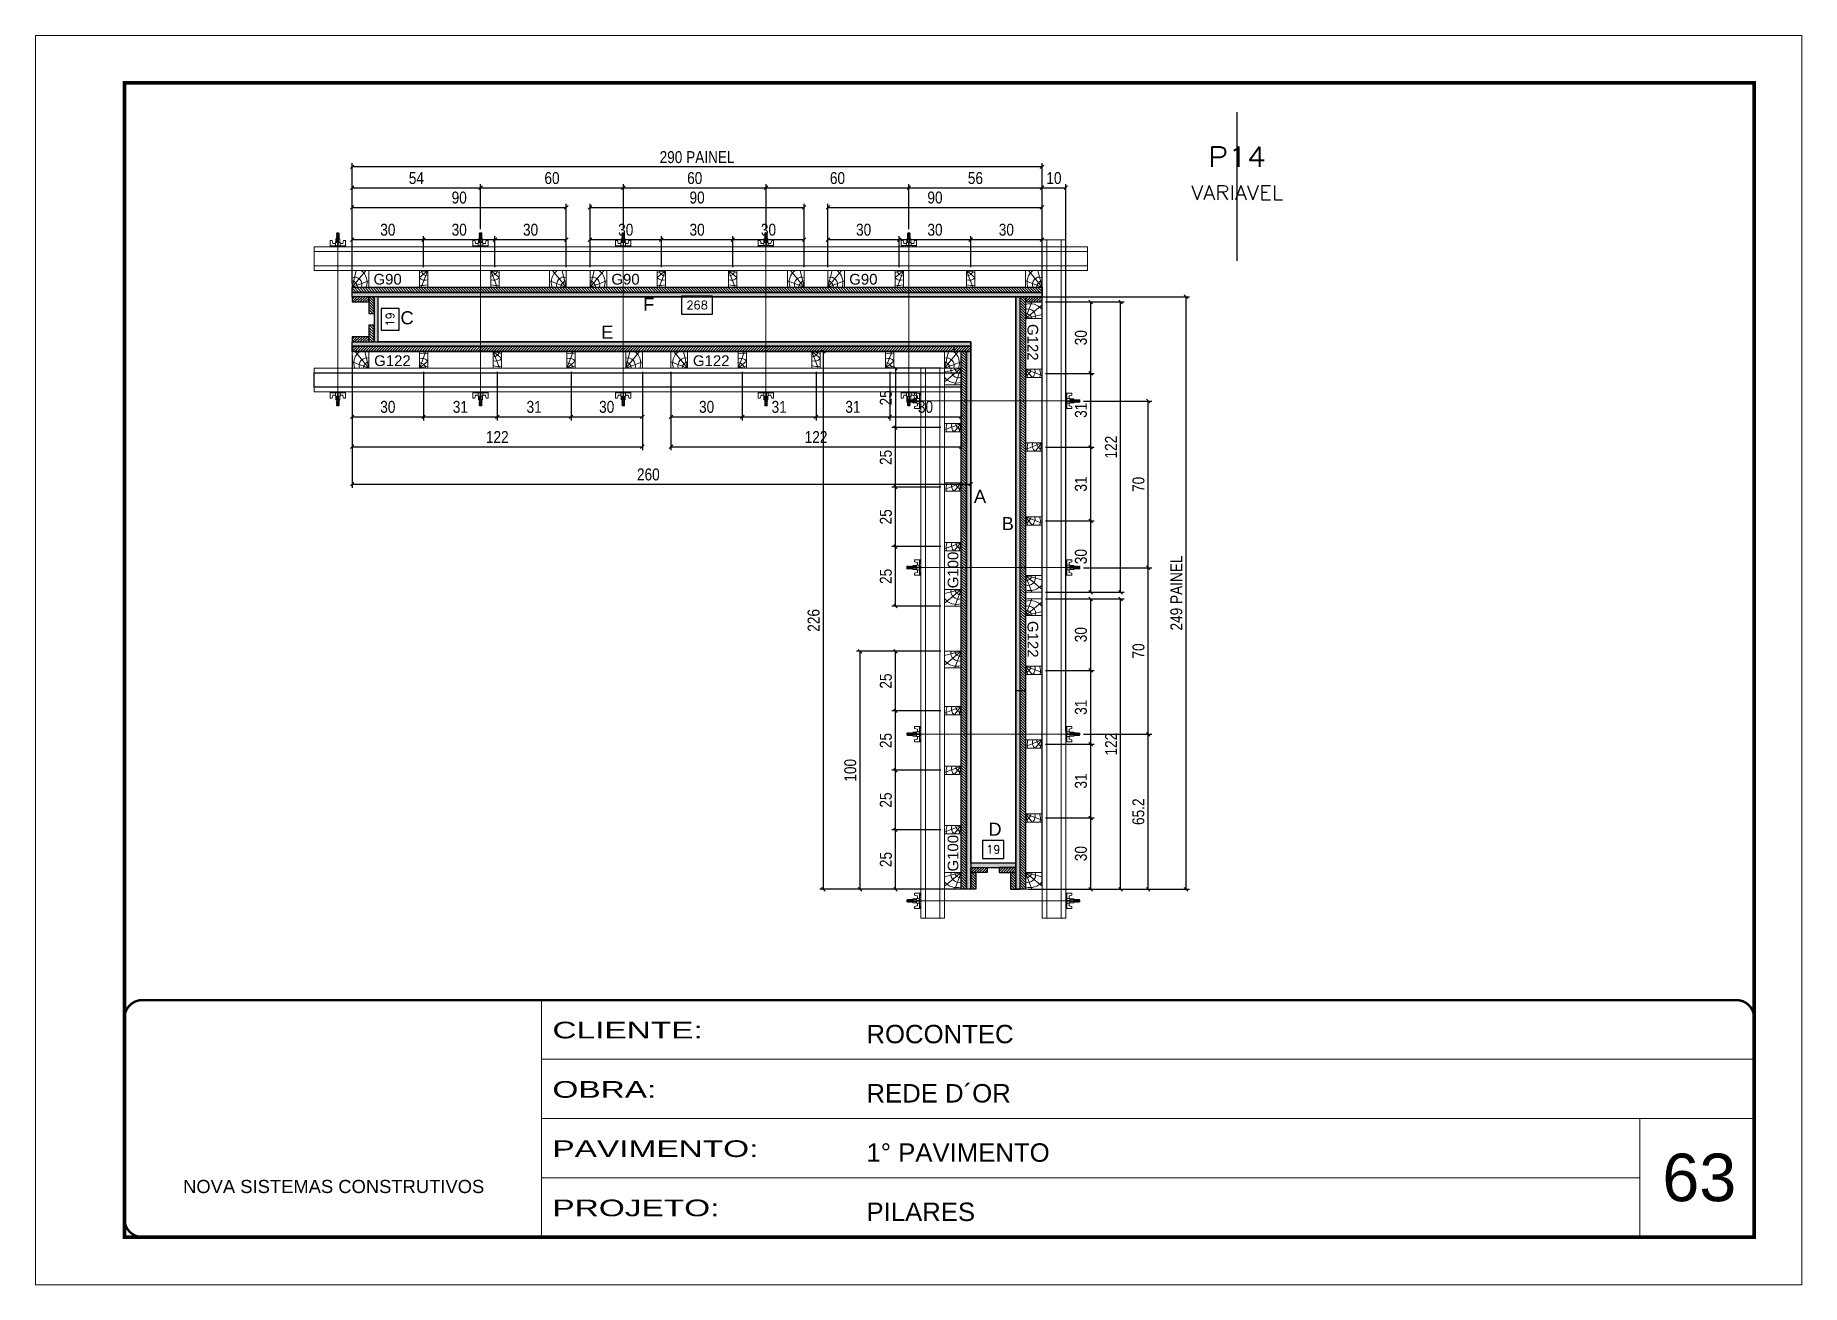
# Model space of a CAD drawing. Extents: x 2949 to 9203, y -16089 to 12527.
# Drawn here: x 6146 to 7631, y -5752 to -4702 of the extents above; entities that cross this region are included whole.
import ezdxf
from ezdxf.enums import TextEntityAlignment as Align

# ---------------------------------------------------------------- set-up
doc = ezdxf.new("R2010")
doc.units = 0
for name, pattern in [('CONTINUO', [0]), ('DASHED', [0.75, 0.5, -0.25]), ('HIDDEN', [0.375, 0.25, -0.125])]:
    doc.linetypes.add(name, pattern=pattern)
for name, color, linetype, lineweight in [('CARIMBO', 255, 'Continuous', 9), ('CONCRETO', 251, 'Continuous', 25), ('Folhas', 255, 'Continuous', 9), ('Hachura', 251, 'Continuous', 9), ('Madeira', 126, 'Continuous', 18), ('Perfil Metálico', 224, 'Continuous', 18), ('SARRAFO DE PRESSAO', 251, 'DASHED', 9), ('Texto Seção', 7, 'Continuous', 15)]:
    doc.layers.add(name, color=color, linetype=linetype, lineweight=lineweight)
for name, color, linetype in [('COTA', 241, 'Continuous'), ('MEIO_PONT', 93, 'Continuous'), ('Painéis', 200, 'Continuous'), ('SARRAFO', 251, 'Continuous'), ('Texto de Titulo', 7, 'Continuous'), ('Texto Qtd Sarr', 242, 'Continuous'), ('TEXTO_GERAL', 7, 'Continuous')]:
    doc.layers.add(name, color=color, linetype=linetype)
doc.styles.add('ARIAL', font='arial.ttf')
doc.styles.add('COTA TECNICA 2X', font='techl___.ttf', dxfattribs={"height": 10})
doc.styles.add('ROMANS', font='romans.shx')
doc.styles.add('SANSSERIF', font='sas_____.pfb')
doc.styles.add('Tecnologia', font='')
doc.styles.get('Tecnologia').set_extended_font_data('Forgotten Futurist')
doc.dimstyles.new('Cota Seção interna', dxfattribs={"dimtxt": 7, "dimasz": 6, "dimexe": 0.18, "dimexo": 2, "dimgap": -4, "dimtad": 3, "dimdec": 1, "dimlfac": 0.5, "dimzin": 12, "dimdsep": 46, "dimtxsty": 'ROMANS', "dimblk": 'ARCHTICK', "dimcen": 0.09, "dimse1": 1, "dimse2": 1, "dimsd1": 1, "dimsd2": 1, "dimclrd": 180, "dimclre": 5, "dimclrt": 1, "dimadec": 0, "dimazin": 3, "dimtfac": 1, "dimtdec": 1, "dimtofl": 0, "dimtmove": 0, "dimatfit": 3, "dimldrblk": 'ARCHTICK', "dimfxl": 1, "dimtolj": 1, "dimtzin": 0, "dimarcsym": 0})
doc.dimstyles.new('SECAO PILAR', dxfattribs={"dimtxt": 10, "dimasz": 3, "dimexe": 3, "dimexo": 3, "dimgap": 3, "dimtad": 1, "dimdec": 1, "dimlfac": 0.5, "dimzin": 12, "dimdsep": 46, "dimtxsty": 'COTA TECNICA 2X', "dimblk1": 'OBLIQUE', "dimblk2": 'OBLIQUE', "dimsah": 1, "dimcen": 0.9, "dimclrd": 256, "dimclre": 256, "dimclrt": 256, "dimadec": 1, "dimazin": 3, "dimtfac": 1, "dimtdec": 1, "dimtmove": 0, "dimatfit": 3, "dimfxl": 1, "dimtolj": 1, "dimtzin": 12, "dimarcsym": 0})
pattern_1 = [(315, (30504.6204, -14543.5377), (1.12253202, 1.12253202), [])]
pattern_2 = [(45, (16746.764, 17490.2223), (-1.12253202, 1.12253202), [])]
pattern_3 = [(315, (30512.6204, -14276.5377), (1.12253202, 1.12253202), [])]

msp = doc.modelspace()

# ---------------------------------------------------------------- texts
at = {"layer": 'CARIMBO', "style": 'ARIAL'}
msp.add_text('63', height=40, dxfattribs=at).set_placement((7513.89, -5681.75))
at = {"layer": 'Texto Seção', "color": 0, "linetype": 'Continuous', "style": 'SANSSERIF'}
for p in [(6917.54, -5166.65), (6917.54, -5404.65)]:
    msp.add_text('G100', height=9, rotation=90, dxfattribs=at).set_placement(p, align=Align.MIDDLE_LEFT)
at = {"layer": 'TEXTO_GERAL', "color": 0, "linetype": 'Continuous', "style": 'SANSSERIF'}
for s, p in [('G90', (6430.31, -4906.86)), ('G90', (6630.31, -4906.86)), ('G90', (6830.31, -4906.86)), ('G122', (6430.9, -4975.34)), ('G122', (6698.9, -4975.34))]:
    msp.add_text(s, height=9, dxfattribs=at).set_placement(p, align=Align.MIDDLE_LEFT)
at = {"layer": 'TEXTO_GERAL', "style": 'ARIAL'}
for s, p in [('F', (6661.68, -4927.93)), ('C', (6458.56, -4939.27)), ('E', (6626.88, -4951.44)), ('A', (6940.24, -5089.34)), ('B', (6963.59, -5112.24)), ('D', (6952.8, -5369.11))]:
    msp.add_text(s, height=11, dxfattribs=at).set_placement(p, align=Align.MIDDLE_CENTER)
at = {"layer": 'TEXTO_GERAL', "color": 0, "linetype": 'Continuous', "style": 'SANSSERIF'}
for p in [(6984.64, -4944.49), (6984.68, -5194.09)]:
    msp.add_text('G122', height=9, rotation=270, dxfattribs=at).set_placement(p, align=Align.MIDDLE_LEFT)

# ---------------------------------------------------------------- blocks, each defined once
blk = doc.blocks.new('9999999999')
at = {"color": 30, "linetype": 'CONTINUO'}
for p, q in [((98564.6, 34230.2), (98564.6, 34429.4)), ((98564.6, 34379.6), (99584, 34379.6)), ((98564.6, 34329.8), (99488, 34329.8)), ((99584, 34329.8), (99488, 34329.8)), ((99488, 34329.8), (99488, 34230.2)), ((98564.6, 34280), (99488, 34280))]:
    blk.add_line(p, q, dxfattribs=at)
at = {"color": 30, "linetype": 'CONTINUO', "const_width": 2}
blk.add_lwpolyline([(99584, 34230.2), (99584, 34414.4, 0.414214), (99569, 34429.4), (98229, 34429.4, 0.414214), (98214, 34414.4), (98214, 34245.2, 0.414214), (98229, 34230.2), (99584, 34230.2)], format="xyb", dxfattribs=at)
at = {"layer": 'Folhas'}
blk.add_lwpolyline([(98139, 34190.2), (99624, 34190.2), (99624, 35240.2), (98139, 35240.2)], close=True, dxfattribs=at)
at = {"layer": 'Folhas', "color": 30, "const_width": 3}
blk.add_lwpolyline([(98214, 34230.2), (99584, 34230.2), (99584, 35200.2), (98214, 35200.2)], close=True, dxfattribs=at)
at = {"color": 7, "linetype": 'Continuous', "ltscale": 5, "style": 'ARIAL'}
for s, height, p in [('ROCONTEC', 15.48, (98837.7, 34393.1)), ('REDE D´OR', 15.48, (98837.7, 34343.3)), ('1° PAVIMENTO', 15.483, (98837.7, 34293.5)), ('NOVA SISTEMAS CONSTRUTIVOS', 11.059, (98263.2, 34267.2)), ('PILARES', 15.48, (98837.7, 34243.7))]:
    blk.add_text(s, height=height, dxfattribs=at).set_placement(p)
at = {"layer": 'Folhas', "color": 7, "style": 'Tecnologia', "width": 1.5}
for s, p in [('CLIENTE:', (98573.7, 34397.2)), ('OBRA:', (98573.7, 34347.3)), ('PAVIMENTO:', (98573.7, 34297.5)), ('PROJETO:', (98573.7, 34247.7))]:
    blk.add_text(s, height=14, dxfattribs=at).set_placement(p)
blk = doc.blocks.new('*D2408')
at = {"layer": 'COTA', "color": 180, "lineweight": -2, "transparency": 16777216}
for p, q in [((6451.8, -4931.6), (6436.8, -4931.6)), ((6436.8, -4931.6), (6436.8, -4949.6)), ((6451.8, -4949.6), (6451.8, -4931.6)), ((6436.8, -4949.6), (6451.8, -4949.6))]:
    blk.add_line(p, q, dxfattribs=at)
at = {"layer": 'Defpoints', "color": 0, "transparency": 16777216}
for p in [(6434.8, -4921.6), (6434.8, -4959.6), (6455.8, -4959.6)]:
    blk.add_point(p, dxfattribs=at)
at = {"layer": 'COTA', "color": 1, "transparency": 16777216, "insert": (6444.3, -4940.6), "char_height": 7, "attachment_point": 5, "rotation": 90, "style": 'ROMANS'}
blk.add_mtext('\\A1;19', dxfattribs=at)
blk = doc.blocks.new('_ArchTick')
at = {"color": 0, "linetype": 'ByBlock', "const_width": 0.15}
blk.add_lwpolyline([(-0.5, -0.5), (0.5, 0.5)], dxfattribs=at)
blk = doc.blocks.new('*D2409')
at = {"layer": 'COTA', "color": 180, "lineweight": -2, "transparency": 16777216}
for p, q in [((6960.4, -5378.6), (6942.4, -5378.6)), ((6942.4, -5378.6), (6942.4, -5393.6)), ((6960.4, -5393.6), (6960.4, -5378.6)), ((6942.4, -5393.6), (6960.4, -5393.6))]:
    blk.add_line(p, q, dxfattribs=at)
at = {"layer": 'Defpoints', "color": 0, "transparency": 16777216}
for p in [(6932.4, -5397.6), (6970.4, -5397.6), (6970.4, -5397.6)]:
    blk.add_point(p, dxfattribs=at)
at = {"layer": 'COTA', "color": 1, "transparency": 16777216, "insert": (6951.4, -5386.1), "char_height": 7, "attachment_point": 5, "style": 'ROMANS'}
blk.add_mtext('\\A1;19', dxfattribs=at)
blk = doc.blocks.new('*D2449')
at = {"layer": 'COTA', "color": 180, "lineweight": -2, "transparency": 16777216}
for p, q in [((6715.4, -4921.1), (6689.4, -4921.1)), ((6689.4, -4921.1), (6689.4, -4936.1)), ((6715.4, -4936.1), (6715.4, -4921.1)), ((6689.4, -4936.1), (6715.4, -4936.1))]:
    blk.add_line(p, q, dxfattribs=at)
at = {"layer": 'Defpoints', "color": 0, "transparency": 16777216}
for p in [(6434.4, -4921.6), (6970.4, -4921.6), (6434.4, -4940.1)]:
    blk.add_point(p, dxfattribs=at)
at = {"layer": 'COTA', "color": 1, "transparency": 16777216, "insert": (6702.4, -4928.6), "char_height": 7, "attachment_point": 5, "style": 'ROMANS'}
blk.add_mtext('\\A1;268', dxfattribs=at)
blk = doc.blocks.new('C')
at = {"layer": 'Hachura', "color": 0}
for p, q in [((0, 3.22), (0, -3.22)), ((0.45, 3.22), (0, 3.22)), ((0.46, 3.16), (0, 3.16)), ((0.46, 3.05), (0, 3.05)), ((0.46, 2.88), (0, 2.88)), ((0, 2.75), (0, -1.16)), ((0.46, 2.65), (0, 2.65)), ((0.46, 2.23), (0, 2.23)), ((0.46, 1.51), (0, 1.51)), ((0.39, 0.49), (0.17, 0.49)), ((0.45, -3.23), (0.45, 3.22)), ((0.45, 3.22), (2.58, 3.22)), ((1.74, 0.97), (0.45, 0.97)), ((1.45, 0.1), (0.45, 0.1)), ((1.35, 1.94), (1.35, 0.96)), ((2.58, 2.39), (1.47, 2.09)), ((1.74, -0.97), (1.74, 0.97)), ((1.74, 0.97), (1.74, 0.84)), ((1.74, 0.97), (1.74, 0.84)), ((1.74, 0.84), (3.35, 0.84)), ((3.35, 0.45), (1.74, 0.45)), ((2.58, 3.22), (2.58, 2.39)), ((3.32, 0.84), (3.32, -0.84)), ((3.35, 0.84), (3.35, -0.84)), ((3.68, 0.45), (3.35, 0.45)), ((3.84, -0.52), (3.35, 0.45)), ((3.35, 0.06), (3.67, -0.57)), ((3.68, 0.45), (4.16, -0.52)), ((3.72, 0.5), (4.25, -0.57)), ((4.37, -0.55), (3.83, 0.53)), ((4.15, 0.45), (3.93, 0.45)), ((4.42, -0.52), (3.93, 0.45)), ((4.15, 0.45), (4.26, 0.45)), ((4.26, 0.45), (4.74, -0.52)), ((4.3, 0.5), (4.83, -0.57)), ((4.95, -0.55), (4.41, 0.53)), ((4.51, 0.45), (4.84, 0.45)), ((5, -0.52), (4.51, 0.45)), ((4.84, 0.45), (5.32, -0.52)), ((4.88, 0.5), (5.41, -0.57)), ((5.53, -0.55), (4.99, 0.53)), ((5.58, -0.52), (5.09, 0.45)), ((5.42, 0.45), (5.09, 0.45)), ((5.58, -0.52), (5.09, 0.45)), ((5.42, 0.45), (5.74, -0.19)), ((5.46, 0.5), (5.74, -0.07)), ((5.74, 0.19), (5.57, 0.53)), ((5.74, 0.32), (5.68, 0.45)), ((5.68, 0.45), (5.74, 0.45)), ((5.74, 0.45), (5.9, 0.29)), ((5.74, 0.45), (5.74, -0.52)), ((5.9, -0.36), (5.9, 0.29)), ((0.45, 0), (0, 0)), ((0.46, -1.52), (0, -1.52)), ((0.46, -2.23), (0, -2.23)), ((0.46, -2.65), (0, -2.65)), ((0.46, -2.88), (0, -2.88)), ((0.46, -3.05), (0, -3.05)), ((0.46, -3.16), (0, -3.16)), ((0, -3.22), (2.57, -3.22)), ((0.08, -0.48), (0.29, -0.48)), ((0.29, -0.48), (0.4, -0.48)), ((0.45, 0), (0.45, -0.97)), ((0.45, -0.16), (1.45, -0.16)), ((0.45, -0.65), (0.45, -0.32)), ((0.45, -3.23), (0.45, -0.65)), ((0.45, -0.97), (1.74, -0.97)), ((1.35, -1.94), (1.35, -0.97)), ((2.58, -2.39), (1.47, -2.1)), ((3.35, -0.32), (1.74, -0.32)), ((3.35, -0.84), (1.74, -0.84)), ((2.58, -3.23), (2.58, -2.39)), ((3.35, -0.07), (3.58, -0.52)), ((3.35, -0.52), (3.58, -0.52)), ((3.84, -0.52), (4.16, -0.52)), ((4.42, -0.52), (4.74, -0.52)), ((4.63, -0.52), (4.74, -0.52)), ((5, -0.52), (5.32, -0.52)), ((5.58, -0.52), (5.74, -0.52)), ((5.74, -0.52), (5.9, -0.36)), ((5.74, -0.52), (5.74, -0.52))]:
    blk.add_line(p, q, dxfattribs=at)
for centre, radius, start, end in [((1.52, 1.94), 0.161, 104.74356, 180), ((1.44, -0.03), 0.129, 272.69497, 87.30503), ((3.81, 0.39), 0.143, 25.56881, 154.43119), ((4.39, 0.39), 0.143, 25.56881, 154.43119), ((4.97, 0.39), 0.143, 25.56881, 154.43119), ((5.55, 0.39), 0.143, 25.56881, 154.43119), ((0.17, -0.37), 0.174, 221.74404, 317.85924), ((1.52, -1.94), 0.161, 180, 255.25644), ((3.71, -0.4), 0.174, 222.14076, 318.25596), ((4.29, -0.4), 0.174, 222.14076, 318.25596), ((4.87, -0.4), 0.174, 222.14076, 318.25596), ((5.45, -0.4), 0.174, 222.14076, 318.25596), ((5.61, -0.4), 0.174, 317.85924, 318.25596)]:
    blk.add_arc(centre, radius, start, end, dxfattribs=at)
blk = doc.blocks.new('titulo1')
at = {"layer": 'Defpoints', "color": 252, "linetype": 'HIDDEN', "ltscale": 2}
blk.add_line((0, 0), (0, 125), dxfattribs=at)
at = {"layer": 'Defpoints', "style": 'ROMANS', "oblique": 15}
blk.add_attdef('FOLHA', text='', height=10, dxfattribs=at).set_placement((0, 15.6), align=Align.MIDDLE_CENTER)
at = {"layer": 'Texto Qtd Sarr', "color": 3, "style": 'ROMANS', "oblique": 15}
for tag, height, p in [('TITULO', 17, (0, 71.4)), ('SEÇÃO', 12, (0, 41.5))]:
    blk.add_attdef(tag, text='', height=height, dxfattribs=at).set_placement(p, align=Align.MIDDLE_CENTER)
blk = doc.blocks.new('_Oblique')
at = {"color": 0, "linetype": 'ByBlock', "lineweight": -2}
blk.add_line((-0.5, -0.5), (0.5, 0.5), dxfattribs=at)
blk = doc.blocks.new('*D2476')
at = {"layer": 'COTA', "lineweight": -2, "transparency": 16777216}
for p, q in [((6412.4, -4910.6), (6412.4, -4809.4)), ((6992.4, -4910.6), (6992.4, -4809.4)), ((6992.4, -4812.4), (6412.4, -4812.4))]:
    blk.add_line(p, q, dxfattribs=at)
at = {"layer": 'Defpoints', "color": 0, "transparency": 16777216}
for p in [(6412.4, -4812.4), (6412.4, -4913.6), (6992.4, -4913.6)]:
    blk.add_point(p, dxfattribs=at)
at = {"layer": 'COTA', "lineweight": -2, "transparency": 16777216, "xscale": 3, "yscale": 3, "zscale": 3, "rotation": 180}
blk.add_blockref('_Oblique', (6412.4, -4812.4), dxfattribs=at)
at = {"layer": 'COTA', "lineweight": -2, "transparency": 16777216, "xscale": 3, "yscale": 3, "zscale": 3}
blk.add_blockref('_Oblique', (6992.4, -4812.4), dxfattribs=at)
at = {"layer": 'COTA', "transparency": 16777216, "insert": (6702.4, -4804.3), "char_height": 10, "attachment_point": 5, "style": 'COTA TECNICA 2X'}
blk.add_mtext('\\A1;290 PAINEL', dxfattribs=at)
blk = doc.blocks.new('*D2477')
at = {"layer": 'COTA', "lineweight": -2, "transparency": 16777216}
for p, q in [((6412.4, -4970.6), (6412.4, -5082.1)), ((6932.4, -4970.6), (6932.4, -5082.1)), ((6412.4, -5079.1), (6932.4, -5079.1))]:
    blk.add_line(p, q, dxfattribs=at)
at = {"layer": 'Defpoints', "color": 0, "transparency": 16777216}
for p in [(6412.4, -4967.6), (6932.4, -4967.6), (6932.4, -5079.1)]:
    blk.add_point(p, dxfattribs=at)
at = {"layer": 'COTA', "lineweight": -2, "transparency": 16777216, "xscale": 3, "yscale": 3, "zscale": 3, "rotation": 180}
blk.add_blockref('_Oblique', (6412.4, -5079.1), dxfattribs=at)
at = {"layer": 'COTA', "lineweight": -2, "transparency": 16777216, "xscale": 3, "yscale": 3, "zscale": 3}
blk.add_blockref('_Oblique', (6932.4, -5079.1), dxfattribs=at)
at = {"layer": 'COTA', "transparency": 16777216, "insert": (6661.4, -5071), "char_height": 10, "attachment_point": 5, "style": 'COTA TECNICA 2X'}
blk.add_mtext('\\A1;260', dxfattribs=at)
blk = doc.blocks.new('*D2478')
at = {"layer": 'COTA', "lineweight": -2, "transparency": 16777216}
for p, q in [((6981.4, -4921.6), (7116.5, -4921.6)), ((7113.5, -5419.6), (7113.5, -4921.6)), ((6981.4, -5419.6), (7116.5, -5419.6))]:
    blk.add_line(p, q, dxfattribs=at)
at = {"layer": 'Defpoints', "color": 0, "transparency": 16777216}
for p in [(6978.4, -4921.6), (7113.5, -4921.6), (6978.4, -5419.6)]:
    blk.add_point(p, dxfattribs=at)
at = {"layer": 'COTA', "lineweight": -2, "transparency": 16777216, "xscale": 3, "yscale": 3, "zscale": 3}
for p, rotation in [((7113.5, -4921.6), 90), ((7113.5, -5419.6), 270)]:
    blk.add_blockref('_Oblique', p, dxfattribs=dict(at, rotation=rotation))
at = {"layer": 'COTA', "transparency": 16777216, "insert": (7105.4, -5170.6), "char_height": 10, "attachment_point": 5, "rotation": 90, "style": 'COTA TECNICA 2X'}
blk.add_mtext('\\A1;249 PAINEL', dxfattribs=at)
blk = doc.blocks.new('*D2479')
at = {"layer": 'COTA', "lineweight": -2, "transparency": 16777216}
for p, q in [((6929.4, -4967.6), (6805.5, -4967.6)), ((6808.5, -4967.6), (6808.5, -5419.6)), ((6929.4, -5419.6), (6805.5, -5419.6))]:
    blk.add_line(p, q, dxfattribs=at)
at = {"layer": 'Defpoints', "color": 0, "transparency": 16777216}
for p in [(6932.4, -4967.6), (6808.5, -5419.6), (6932.4, -5419.6)]:
    blk.add_point(p, dxfattribs=at)
at = {"layer": 'COTA', "lineweight": -2, "transparency": 16777216, "xscale": 3, "yscale": 3, "zscale": 3}
for p, rotation in [((6808.5, -4967.6), 90), ((6808.5, -5419.6), 270)]:
    blk.add_blockref('_Oblique', p, dxfattribs=dict(at, rotation=rotation))
at = {"layer": 'COTA', "transparency": 16777216, "insert": (6800.4, -5193.6), "char_height": 10, "attachment_point": 5, "rotation": 90, "style": 'COTA TECNICA 2X'}
blk.add_mtext('\\A1;226', dxfattribs=at)
blk = doc.blocks.new('PONTALETE')
at = {"layer": 'Madeira'}
for q in [(2.71, 7), (7, 5.76), (7, 1.74)]:
    blk.add_line((0, 0), q, dxfattribs=at)
blk.add_lwpolyline([(0, 0), (7, 0), (7, 7), (0, 7)], close=True, dxfattribs=at)
for centre, radius, start, end in [((2.04, 0.06), 6.23, 37.28179, 109.09128), ((1.09, 0.9), 3.19, 343.60304, 109.98471), ((-0.21, -0.78), 3.09, 14.63219, 86.0383)]:
    blk.add_arc(centre, radius, start, end, dxfattribs=at)
blk = doc.blocks.new('MEIO PONTALETE')
at = {"layer": 'Madeira'}
for q in [(2.71, 7), (3.5, 2.88), (3.5, 0.87)]:
    blk.add_line((0, 0), q, dxfattribs=at)
blk.add_lwpolyline([(0, 0), (3.5, 0), (3.5, 7), (0, 7)], close=True, dxfattribs=at)
for centre, radius, start, end in [((2.04, 0.06), 6.23, 76.44987, 109.09128), ((1.09, 0.9), 3.19, 40.90626, 109.98471), ((-0.21, -0.78), 3.09, 14.63219, 86.0383)]:
    blk.add_arc(centre, radius, start, end, dxfattribs=at)
blk = doc.blocks.new('*D2480')
at = {"layer": 'COTA', "lineweight": -2, "transparency": 16777216}
for p, q in [((6412.4, -4896.6), (6412.4, -4870.6)), ((6472.4, -4896.6), (6472.4, -4870.6)), ((6412.4, -4873.6), (6472.4, -4873.6))]:
    blk.add_line(p, q, dxfattribs=at)
at = {"layer": 'Defpoints', "color": 0, "transparency": 16777216}
for p in [(6472.4, -4873.6), (6412.4, -4899.6), (6472.4, -4899.6)]:
    blk.add_point(p, dxfattribs=at)
at = {"layer": 'COTA', "lineweight": -2, "transparency": 16777216, "xscale": 3, "yscale": 3, "zscale": 3, "rotation": 180}
blk.add_blockref('_Oblique', (6412.4, -4873.6), dxfattribs=at)
at = {"layer": 'COTA', "lineweight": -2, "transparency": 16777216, "xscale": 3, "yscale": 3, "zscale": 3}
blk.add_blockref('_Oblique', (6472.4, -4873.6), dxfattribs=at)
at = {"layer": 'COTA', "transparency": 16777216, "insert": (6442.4, -4865.3), "char_height": 10, "attachment_point": 5, "style": 'COTA TECNICA 2X'}
blk.add_mtext('\\A1;30', dxfattribs=at)
blk = doc.blocks.new('*D2481')
at = {"layer": 'COTA', "lineweight": -2, "transparency": 16777216}
for p, q in [((6472.4, -4896.6), (6472.4, -4870.6)), ((6532.4, -4896.6), (6532.4, -4870.6)), ((6472.4, -4873.6), (6532.4, -4873.6))]:
    blk.add_line(p, q, dxfattribs=at)
at = {"layer": 'Defpoints', "color": 0, "transparency": 16777216}
for p in [(6532.4, -4873.6), (6472.4, -4899.6), (6532.4, -4899.6)]:
    blk.add_point(p, dxfattribs=at)
at = {"layer": 'COTA', "lineweight": -2, "transparency": 16777216, "xscale": 3, "yscale": 3, "zscale": 3, "rotation": 180}
blk.add_blockref('_Oblique', (6472.4, -4873.6), dxfattribs=at)
at = {"layer": 'COTA', "lineweight": -2, "transparency": 16777216, "xscale": 3, "yscale": 3, "zscale": 3}
blk.add_blockref('_Oblique', (6532.4, -4873.6), dxfattribs=at)
at = {"layer": 'COTA', "transparency": 16777216, "insert": (6502.4, -4865.3), "char_height": 10, "attachment_point": 5, "style": 'COTA TECNICA 2X'}
blk.add_mtext('\\A1;30', dxfattribs=at)
blk = doc.blocks.new('*D2482')
at = {"layer": 'COTA', "lineweight": -2, "transparency": 16777216}
for p, q in [((6532.4, -4896.6), (6532.4, -4870.6)), ((6592.4, -4896.6), (6592.4, -4870.6)), ((6532.4, -4873.6), (6592.4, -4873.6))]:
    blk.add_line(p, q, dxfattribs=at)
at = {"layer": 'Defpoints', "color": 0, "transparency": 16777216}
for p in [(6592.4, -4873.6), (6532.4, -4899.6), (6592.4, -4899.6)]:
    blk.add_point(p, dxfattribs=at)
at = {"layer": 'COTA', "lineweight": -2, "transparency": 16777216, "xscale": 3, "yscale": 3, "zscale": 3, "rotation": 180}
blk.add_blockref('_Oblique', (6532.4, -4873.6), dxfattribs=at)
at = {"layer": 'COTA', "lineweight": -2, "transparency": 16777216, "xscale": 3, "yscale": 3, "zscale": 3}
blk.add_blockref('_Oblique', (6592.4, -4873.6), dxfattribs=at)
at = {"layer": 'COTA', "transparency": 16777216, "insert": (6562.4, -4865.3), "char_height": 10, "attachment_point": 5, "style": 'COTA TECNICA 2X'}
blk.add_mtext('\\A1;30', dxfattribs=at)
blk = doc.blocks.new('*D2483')
at = {"layer": 'COTA', "lineweight": -2, "transparency": 16777216}
for p, q in [((6412.4, -4896.6), (6412.4, -4843.5)), ((6412.4, -4846.5), (6592.4, -4846.5)), ((6592.4, -4896.6), (6592.4, -4843.5))]:
    blk.add_line(p, q, dxfattribs=at)
at = {"layer": 'Defpoints', "color": 0, "transparency": 16777216}
for p in [(6592.4, -4846.5), (6412.4, -4899.6), (6592.4, -4899.6)]:
    blk.add_point(p, dxfattribs=at)
at = {"layer": 'COTA', "lineweight": -2, "transparency": 16777216, "xscale": 3, "yscale": 3, "zscale": 3, "rotation": 180}
blk.add_blockref('_Oblique', (6412.4, -4846.5), dxfattribs=at)
at = {"layer": 'COTA', "lineweight": -2, "transparency": 16777216, "xscale": 3, "yscale": 3, "zscale": 3}
blk.add_blockref('_Oblique', (6592.4, -4846.5), dxfattribs=at)
at = {"layer": 'COTA', "transparency": 16777216, "insert": (6502.4, -4838.3), "char_height": 10, "attachment_point": 5, "style": 'COTA TECNICA 2X'}
blk.add_mtext('\\A1;90', dxfattribs=at)
blk = doc.blocks.new('*D2437')
at = {"layer": 'COTA', "lineweight": -2, "transparency": 16777216}
for p, q in [((6612.4, -4896.6), (6612.4, -4870.6)), ((6672.4, -4896.6), (6672.4, -4870.6)), ((6612.4, -4873.6), (6672.4, -4873.6))]:
    blk.add_line(p, q, dxfattribs=at)
at = {"layer": 'Defpoints', "color": 0, "transparency": 16777216}
for p in [(6672.4, -4873.6), (6612.4, -4899.6), (6672.4, -4899.6)]:
    blk.add_point(p, dxfattribs=at)
at = {"layer": 'COTA', "lineweight": -2, "transparency": 16777216, "xscale": 3, "yscale": 3, "zscale": 3, "rotation": 180}
blk.add_blockref('_Oblique', (6612.4, -4873.6), dxfattribs=at)
at = {"layer": 'COTA', "lineweight": -2, "transparency": 16777216, "xscale": 3, "yscale": 3, "zscale": 3}
blk.add_blockref('_Oblique', (6672.4, -4873.6), dxfattribs=at)
at = {"layer": 'COTA', "transparency": 16777216, "insert": (6642.4, -4865.3), "char_height": 10, "attachment_point": 5, "style": 'COTA TECNICA 2X'}
blk.add_mtext('\\A1;30', dxfattribs=at)
blk = doc.blocks.new('*D2438')
at = {"layer": 'COTA', "lineweight": -2, "transparency": 16777216}
for p, q in [((6672.4, -4896.6), (6672.4, -4870.6)), ((6732.4, -4896.6), (6732.4, -4870.6)), ((6672.4, -4873.6), (6732.4, -4873.6))]:
    blk.add_line(p, q, dxfattribs=at)
at = {"layer": 'Defpoints', "color": 0, "transparency": 16777216}
for p in [(6732.4, -4873.6), (6672.4, -4899.6), (6732.4, -4899.6)]:
    blk.add_point(p, dxfattribs=at)
at = {"layer": 'COTA', "lineweight": -2, "transparency": 16777216, "xscale": 3, "yscale": 3, "zscale": 3, "rotation": 180}
blk.add_blockref('_Oblique', (6672.4, -4873.6), dxfattribs=at)
at = {"layer": 'COTA', "lineweight": -2, "transparency": 16777216, "xscale": 3, "yscale": 3, "zscale": 3}
blk.add_blockref('_Oblique', (6732.4, -4873.6), dxfattribs=at)
at = {"layer": 'COTA', "transparency": 16777216, "insert": (6702.4, -4865.3), "char_height": 10, "attachment_point": 5, "style": 'COTA TECNICA 2X'}
blk.add_mtext('\\A1;30', dxfattribs=at)
blk = doc.blocks.new('*D2439')
at = {"layer": 'COTA', "lineweight": -2, "transparency": 16777216}
for p, q in [((6732.4, -4896.6), (6732.4, -4870.6)), ((6792.4, -4896.6), (6792.4, -4870.6)), ((6732.4, -4873.6), (6792.4, -4873.6))]:
    blk.add_line(p, q, dxfattribs=at)
at = {"layer": 'Defpoints', "color": 0, "transparency": 16777216}
for p in [(6792.4, -4873.6), (6732.4, -4899.6), (6792.4, -4899.6)]:
    blk.add_point(p, dxfattribs=at)
at = {"layer": 'COTA', "lineweight": -2, "transparency": 16777216, "xscale": 3, "yscale": 3, "zscale": 3, "rotation": 180}
blk.add_blockref('_Oblique', (6732.4, -4873.6), dxfattribs=at)
at = {"layer": 'COTA', "lineweight": -2, "transparency": 16777216, "xscale": 3, "yscale": 3, "zscale": 3}
blk.add_blockref('_Oblique', (6792.4, -4873.6), dxfattribs=at)
at = {"layer": 'COTA', "transparency": 16777216, "insert": (6762.4, -4865.3), "char_height": 10, "attachment_point": 5, "style": 'COTA TECNICA 2X'}
blk.add_mtext('\\A1;30', dxfattribs=at)
blk = doc.blocks.new('*D2440')
at = {"layer": 'COTA', "lineweight": -2, "transparency": 16777216}
for p, q in [((6612.4, -4896.6), (6612.4, -4843.5)), ((6612.4, -4846.5), (6792.4, -4846.5)), ((6792.4, -4896.6), (6792.4, -4843.5))]:
    blk.add_line(p, q, dxfattribs=at)
at = {"layer": 'Defpoints', "color": 0, "transparency": 16777216}
for p in [(6792.4, -4846.5), (6612.4, -4899.6), (6792.4, -4899.6)]:
    blk.add_point(p, dxfattribs=at)
at = {"layer": 'COTA', "lineweight": -2, "transparency": 16777216, "xscale": 3, "yscale": 3, "zscale": 3, "rotation": 180}
blk.add_blockref('_Oblique', (6612.4, -4846.5), dxfattribs=at)
at = {"layer": 'COTA', "lineweight": -2, "transparency": 16777216, "xscale": 3, "yscale": 3, "zscale": 3}
blk.add_blockref('_Oblique', (6792.4, -4846.5), dxfattribs=at)
at = {"layer": 'COTA', "transparency": 16777216, "insert": (6702.4, -4838.3), "char_height": 10, "attachment_point": 5, "style": 'COTA TECNICA 2X'}
blk.add_mtext('\\A1;90', dxfattribs=at)
blk = doc.blocks.new('*D2441')
at = {"layer": 'COTA', "lineweight": -2, "transparency": 16777216}
for p, q in [((6812.4, -4896.6), (6812.4, -4870.6)), ((6872.4, -4896.6), (6872.4, -4870.6)), ((6812.4, -4873.6), (6872.4, -4873.6))]:
    blk.add_line(p, q, dxfattribs=at)
at = {"layer": 'Defpoints', "color": 0, "transparency": 16777216}
for p in [(6872.4, -4873.6), (6812.4, -4899.6), (6872.4, -4899.6)]:
    blk.add_point(p, dxfattribs=at)
at = {"layer": 'COTA', "lineweight": -2, "transparency": 16777216, "xscale": 3, "yscale": 3, "zscale": 3, "rotation": 180}
blk.add_blockref('_Oblique', (6812.4, -4873.6), dxfattribs=at)
at = {"layer": 'COTA', "lineweight": -2, "transparency": 16777216, "xscale": 3, "yscale": 3, "zscale": 3}
blk.add_blockref('_Oblique', (6872.4, -4873.6), dxfattribs=at)
at = {"layer": 'COTA', "transparency": 16777216, "insert": (6842.4, -4865.3), "char_height": 10, "attachment_point": 5, "style": 'COTA TECNICA 2X'}
blk.add_mtext('\\A1;30', dxfattribs=at)
blk = doc.blocks.new('*D2442')
at = {"layer": 'COTA', "lineweight": -2, "transparency": 16777216}
for p, q in [((6872.4, -4896.6), (6872.4, -4870.6)), ((6932.4, -4896.6), (6932.4, -4870.6)), ((6872.4, -4873.6), (6932.4, -4873.6))]:
    blk.add_line(p, q, dxfattribs=at)
at = {"layer": 'Defpoints', "color": 0, "transparency": 16777216}
for p in [(6932.4, -4873.6), (6872.4, -4899.6), (6932.4, -4899.6)]:
    blk.add_point(p, dxfattribs=at)
at = {"layer": 'COTA', "lineweight": -2, "transparency": 16777216, "xscale": 3, "yscale": 3, "zscale": 3, "rotation": 180}
blk.add_blockref('_Oblique', (6872.4, -4873.6), dxfattribs=at)
at = {"layer": 'COTA', "lineweight": -2, "transparency": 16777216, "xscale": 3, "yscale": 3, "zscale": 3}
blk.add_blockref('_Oblique', (6932.4, -4873.6), dxfattribs=at)
at = {"layer": 'COTA', "transparency": 16777216, "insert": (6902.4, -4865.3), "char_height": 10, "attachment_point": 5, "style": 'COTA TECNICA 2X'}
blk.add_mtext('\\A1;30', dxfattribs=at)
blk = doc.blocks.new('*D2443')
at = {"layer": 'COTA', "lineweight": -2, "transparency": 16777216}
for p, q in [((6932.4, -4896.6), (6932.4, -4870.6)), ((6992.4, -4896.6), (6992.4, -4870.6)), ((6932.4, -4873.6), (6992.4, -4873.6))]:
    blk.add_line(p, q, dxfattribs=at)
at = {"layer": 'Defpoints', "color": 0, "transparency": 16777216}
for p in [(6992.4, -4873.6), (6932.4, -4899.6), (6992.4, -4899.6)]:
    blk.add_point(p, dxfattribs=at)
at = {"layer": 'COTA', "lineweight": -2, "transparency": 16777216, "xscale": 3, "yscale": 3, "zscale": 3, "rotation": 180}
blk.add_blockref('_Oblique', (6932.4, -4873.6), dxfattribs=at)
at = {"layer": 'COTA', "lineweight": -2, "transparency": 16777216, "xscale": 3, "yscale": 3, "zscale": 3}
blk.add_blockref('_Oblique', (6992.4, -4873.6), dxfattribs=at)
at = {"layer": 'COTA', "transparency": 16777216, "insert": (6962.4, -4865.3), "char_height": 10, "attachment_point": 5, "style": 'COTA TECNICA 2X'}
blk.add_mtext('\\A1;30', dxfattribs=at)
blk = doc.blocks.new('*D2444')
at = {"layer": 'COTA', "lineweight": -2, "transparency": 16777216}
for p, q in [((6812.4, -4896.6), (6812.4, -4843.5)), ((6812.4, -4846.5), (6992.4, -4846.5)), ((6992.4, -4896.6), (6992.4, -4843.5))]:
    blk.add_line(p, q, dxfattribs=at)
at = {"layer": 'Defpoints', "color": 0, "transparency": 16777216}
for p in [(6992.4, -4846.5), (6812.4, -4899.6), (6992.4, -4899.6)]:
    blk.add_point(p, dxfattribs=at)
at = {"layer": 'COTA', "lineweight": -2, "transparency": 16777216, "xscale": 3, "yscale": 3, "zscale": 3, "rotation": 180}
blk.add_blockref('_Oblique', (6812.4, -4846.5), dxfattribs=at)
at = {"layer": 'COTA', "lineweight": -2, "transparency": 16777216, "xscale": 3, "yscale": 3, "zscale": 3}
blk.add_blockref('_Oblique', (6992.4, -4846.5), dxfattribs=at)
at = {"layer": 'COTA', "transparency": 16777216, "insert": (6902.4, -4838.3), "char_height": 10, "attachment_point": 5, "style": 'COTA TECNICA 2X'}
blk.add_mtext('\\A1;90', dxfattribs=at)
blk = doc.blocks.new('*D2484')
at = {"layer": 'COTA', "lineweight": -2, "transparency": 16777216}
for p, q in [((6412.4, -4984.6), (6412.4, -5025.5)), ((6472.4, -4984.6), (6472.4, -5025.5)), ((6412.4, -5022.5), (6472.4, -5022.5))]:
    blk.add_line(p, q, dxfattribs=at)
at = {"layer": 'Defpoints', "color": 0, "transparency": 16777216}
for p in [(6412.4, -4981.6), (6472.4, -4981.6), (6472.4, -5022.5)]:
    blk.add_point(p, dxfattribs=at)
at = {"layer": 'COTA', "lineweight": -2, "transparency": 16777216, "xscale": 3, "yscale": 3, "zscale": 3, "rotation": 180}
blk.add_blockref('_Oblique', (6412.4, -5022.5), dxfattribs=at)
at = {"layer": 'COTA', "lineweight": -2, "transparency": 16777216, "xscale": 3, "yscale": 3, "zscale": 3}
blk.add_blockref('_Oblique', (6472.4, -5022.5), dxfattribs=at)
at = {"layer": 'COTA', "transparency": 16777216, "insert": (6442.4, -5014.2), "char_height": 10, "attachment_point": 5, "style": 'COTA TECNICA 2X'}
blk.add_mtext('\\A1;30', dxfattribs=at)
blk = doc.blocks.new('*D2485')
at = {"layer": 'COTA', "lineweight": -2, "transparency": 16777216}
for p, q in [((6472.4, -4984.6), (6472.4, -5025.5)), ((6534.4, -4984.6), (6534.4, -5025.5)), ((6472.4, -5022.5), (6534.4, -5022.5))]:
    blk.add_line(p, q, dxfattribs=at)
at = {"layer": 'Defpoints', "color": 0, "transparency": 16777216}
for p in [(6472.4, -4981.6), (6534.4, -4981.6), (6534.4, -5022.5)]:
    blk.add_point(p, dxfattribs=at)
at = {"layer": 'COTA', "lineweight": -2, "transparency": 16777216, "xscale": 3, "yscale": 3, "zscale": 3, "rotation": 180}
blk.add_blockref('_Oblique', (6472.4, -5022.5), dxfattribs=at)
at = {"layer": 'COTA', "lineweight": -2, "transparency": 16777216, "xscale": 3, "yscale": 3, "zscale": 3}
blk.add_blockref('_Oblique', (6534.4, -5022.5), dxfattribs=at)
at = {"layer": 'COTA', "transparency": 16777216, "insert": (6503.4, -5014.2), "char_height": 10, "attachment_point": 5, "style": 'COTA TECNICA 2X'}
blk.add_mtext('\\A1;31', dxfattribs=at)
blk = doc.blocks.new('*D2486')
at = {"layer": 'COTA', "lineweight": -2, "transparency": 16777216}
for p, q in [((6534.4, -4984.6), (6534.4, -5025.5)), ((6596.4, -4984.6), (6596.4, -5025.5)), ((6534.4, -5022.5), (6596.4, -5022.5))]:
    blk.add_line(p, q, dxfattribs=at)
at = {"layer": 'Defpoints', "color": 0, "transparency": 16777216}
for p in [(6534.4, -4981.6), (6596.4, -4981.6), (6596.4, -5022.5)]:
    blk.add_point(p, dxfattribs=at)
at = {"layer": 'COTA', "lineweight": -2, "transparency": 16777216, "xscale": 3, "yscale": 3, "zscale": 3, "rotation": 180}
blk.add_blockref('_Oblique', (6534.4, -5022.5), dxfattribs=at)
at = {"layer": 'COTA', "lineweight": -2, "transparency": 16777216, "xscale": 3, "yscale": 3, "zscale": 3}
blk.add_blockref('_Oblique', (6596.4, -5022.5), dxfattribs=at)
at = {"layer": 'COTA', "transparency": 16777216, "insert": (6565.4, -5014.2), "char_height": 10, "attachment_point": 5, "style": 'COTA TECNICA 2X'}
blk.add_mtext('\\A1;31', dxfattribs=at)
blk = doc.blocks.new('*D2454')
at = {"layer": 'COTA', "lineweight": -2, "transparency": 16777216}
for p, q in [((6596.4, -4984.6), (6596.4, -5025.5)), ((6656.4, -4984.6), (6656.4, -5025.5)), ((6596.4, -5022.5), (6656.4, -5022.5))]:
    blk.add_line(p, q, dxfattribs=at)
at = {"layer": 'Defpoints', "color": 0, "transparency": 16777216}
for p in [(6596.4, -4981.6), (6656.4, -4981.6), (6656.4, -5022.5)]:
    blk.add_point(p, dxfattribs=at)
at = {"layer": 'COTA', "lineweight": -2, "transparency": 16777216, "xscale": 3, "yscale": 3, "zscale": 3, "rotation": 180}
blk.add_blockref('_Oblique', (6596.4, -5022.5), dxfattribs=at)
at = {"layer": 'COTA', "lineweight": -2, "transparency": 16777216, "xscale": 3, "yscale": 3, "zscale": 3}
blk.add_blockref('_Oblique', (6656.4, -5022.5), dxfattribs=at)
at = {"layer": 'COTA', "transparency": 16777216, "insert": (6626.4, -5014.2), "char_height": 10, "attachment_point": 5, "style": 'COTA TECNICA 2X'}
blk.add_mtext('\\A1;30', dxfattribs=at)
blk = doc.blocks.new('*D2455')
at = {"layer": 'COTA', "lineweight": -2, "transparency": 16777216}
for p, q in [((6412.4, -4984.6), (6412.4, -5050.6)), ((6656.4, -4984.6), (6656.4, -5050.6)), ((6412.4, -5047.6), (6656.4, -5047.6))]:
    blk.add_line(p, q, dxfattribs=at)
at = {"layer": 'Defpoints', "color": 0, "transparency": 16777216}
for p in [(6412.4, -4981.6), (6656.4, -4981.6), (6656.4, -5047.6)]:
    blk.add_point(p, dxfattribs=at)
at = {"layer": 'COTA', "lineweight": -2, "transparency": 16777216, "xscale": 3, "yscale": 3, "zscale": 3, "rotation": 180}
blk.add_blockref('_Oblique', (6412.4, -5047.6), dxfattribs=at)
at = {"layer": 'COTA', "lineweight": -2, "transparency": 16777216, "xscale": 3, "yscale": 3, "zscale": 3}
blk.add_blockref('_Oblique', (6656.4, -5047.6), dxfattribs=at)
at = {"layer": 'COTA', "transparency": 16777216, "insert": (6534.4, -5039.5), "char_height": 10, "attachment_point": 5, "style": 'COTA TECNICA 2X'}
blk.add_mtext('\\A1;122', dxfattribs=at)
blk = doc.blocks.new('*D2416')
at = {"layer": 'COTA', "lineweight": -2, "transparency": 16777216}
for p, q in [((6680.4, -4984.6), (6680.4, -5025.5)), ((6740.4, -4984.6), (6740.4, -5025.5)), ((6680.4, -5022.5), (6740.4, -5022.5))]:
    blk.add_line(p, q, dxfattribs=at)
at = {"layer": 'Defpoints', "color": 0, "transparency": 16777216}
for p in [(6680.4, -4981.6), (6740.4, -4981.6), (6740.4, -5022.5)]:
    blk.add_point(p, dxfattribs=at)
at = {"layer": 'COTA', "lineweight": -2, "transparency": 16777216, "xscale": 3, "yscale": 3, "zscale": 3, "rotation": 180}
blk.add_blockref('_Oblique', (6680.4, -5022.5), dxfattribs=at)
at = {"layer": 'COTA', "lineweight": -2, "transparency": 16777216, "xscale": 3, "yscale": 3, "zscale": 3}
blk.add_blockref('_Oblique', (6740.4, -5022.5), dxfattribs=at)
at = {"layer": 'COTA', "transparency": 16777216, "insert": (6710.4, -5014.2), "char_height": 10, "attachment_point": 5, "style": 'COTA TECNICA 2X'}
blk.add_mtext('\\A1;30', dxfattribs=at)
blk = doc.blocks.new('*D2417')
at = {"layer": 'COTA', "lineweight": -2, "transparency": 16777216}
for p, q in [((6740.4, -4984.6), (6740.4, -5025.5)), ((6802.4, -4984.6), (6802.4, -5025.5)), ((6740.4, -5022.5), (6802.4, -5022.5))]:
    blk.add_line(p, q, dxfattribs=at)
at = {"layer": 'Defpoints', "color": 0, "transparency": 16777216}
for p in [(6740.4, -4981.6), (6802.4, -4981.6), (6802.4, -5022.5)]:
    blk.add_point(p, dxfattribs=at)
at = {"layer": 'COTA', "lineweight": -2, "transparency": 16777216, "xscale": 3, "yscale": 3, "zscale": 3, "rotation": 180}
blk.add_blockref('_Oblique', (6740.4, -5022.5), dxfattribs=at)
at = {"layer": 'COTA', "lineweight": -2, "transparency": 16777216, "xscale": 3, "yscale": 3, "zscale": 3}
blk.add_blockref('_Oblique', (6802.4, -5022.5), dxfattribs=at)
at = {"layer": 'COTA', "transparency": 16777216, "insert": (6771.4, -5014.2), "char_height": 10, "attachment_point": 5, "style": 'COTA TECNICA 2X'}
blk.add_mtext('\\A1;31', dxfattribs=at)
blk = doc.blocks.new('*D2418')
at = {"layer": 'COTA', "lineweight": -2, "transparency": 16777216}
for p, q in [((6802.4, -4984.6), (6802.4, -5025.5)), ((6864.4, -4984.6), (6864.4, -5025.5)), ((6802.4, -5022.5), (6864.4, -5022.5))]:
    blk.add_line(p, q, dxfattribs=at)
at = {"layer": 'Defpoints', "color": 0, "transparency": 16777216}
for p in [(6802.4, -4981.6), (6864.4, -4981.6), (6864.4, -5022.5)]:
    blk.add_point(p, dxfattribs=at)
at = {"layer": 'COTA', "lineweight": -2, "transparency": 16777216, "xscale": 3, "yscale": 3, "zscale": 3, "rotation": 180}
blk.add_blockref('_Oblique', (6802.4, -5022.5), dxfattribs=at)
at = {"layer": 'COTA', "lineweight": -2, "transparency": 16777216, "xscale": 3, "yscale": 3, "zscale": 3}
blk.add_blockref('_Oblique', (6864.4, -5022.5), dxfattribs=at)
at = {"layer": 'COTA', "transparency": 16777216, "insert": (6833.4, -5014.2), "char_height": 10, "attachment_point": 5, "style": 'COTA TECNICA 2X'}
blk.add_mtext('\\A1;31', dxfattribs=at)
blk = doc.blocks.new('*D2419')
at = {"layer": 'COTA', "lineweight": -2, "transparency": 16777216}
for p, q in [((6864.4, -4984.6), (6864.4, -5025.5)), ((6924.4, -4984.6), (6924.4, -5025.5)), ((6864.4, -5022.5), (6924.4, -5022.5))]:
    blk.add_line(p, q, dxfattribs=at)
at = {"layer": 'Defpoints', "color": 0, "transparency": 16777216}
for p in [(6864.4, -4981.6), (6924.4, -4981.6), (6924.4, -5022.5)]:
    blk.add_point(p, dxfattribs=at)
at = {"layer": 'COTA', "lineweight": -2, "transparency": 16777216, "xscale": 3, "yscale": 3, "zscale": 3, "rotation": 180}
blk.add_blockref('_Oblique', (6864.4, -5022.5), dxfattribs=at)
at = {"layer": 'COTA', "lineweight": -2, "transparency": 16777216, "xscale": 3, "yscale": 3, "zscale": 3}
blk.add_blockref('_Oblique', (6924.4, -5022.5), dxfattribs=at)
at = {"layer": 'COTA', "transparency": 16777216, "insert": (6894.4, -5014.2), "char_height": 10, "attachment_point": 5, "style": 'COTA TECNICA 2X'}
blk.add_mtext('\\A1;30', dxfattribs=at)
blk = doc.blocks.new('*D2420')
at = {"layer": 'COTA', "lineweight": -2, "transparency": 16777216}
for p, q in [((6680.4, -4984.6), (6680.4, -5050.6)), ((6924.4, -4984.6), (6924.4, -5050.6)), ((6680.4, -5047.6), (6924.4, -5047.6))]:
    blk.add_line(p, q, dxfattribs=at)
at = {"layer": 'Defpoints', "color": 0, "transparency": 16777216}
for p in [(6680.4, -4981.6), (6924.4, -4981.6), (6924.4, -5047.6)]:
    blk.add_point(p, dxfattribs=at)
at = {"layer": 'COTA', "lineweight": -2, "transparency": 16777216, "xscale": 3, "yscale": 3, "zscale": 3, "rotation": 180}
blk.add_blockref('_Oblique', (6680.4, -5047.6), dxfattribs=at)
at = {"layer": 'COTA', "lineweight": -2, "transparency": 16777216, "xscale": 3, "yscale": 3, "zscale": 3}
blk.add_blockref('_Oblique', (6924.4, -5047.6), dxfattribs=at)
at = {"layer": 'COTA', "transparency": 16777216, "insert": (6802.4, -5039.5), "char_height": 10, "attachment_point": 5, "style": 'COTA TECNICA 2X'}
blk.add_mtext('\\A1;122', dxfattribs=at)
blk = doc.blocks.new('*D2421')
at = {"layer": 'COTA', "lineweight": -2, "transparency": 16777216}
for p, q in [((6995.4, -5359.6), (7036.3, -5359.6)), ((7033.3, -5419.6), (7033.3, -5359.6)), ((6995.4, -5419.6), (7036.3, -5419.6))]:
    blk.add_line(p, q, dxfattribs=at)
at = {"layer": 'Defpoints', "color": 0, "transparency": 16777216}
for p in [(6992.4, -5359.6), (7033.3, -5359.6), (6992.4, -5419.6)]:
    blk.add_point(p, dxfattribs=at)
at = {"layer": 'COTA', "lineweight": -2, "transparency": 16777216, "xscale": 3, "yscale": 3, "zscale": 3}
for p, rotation in [((7033.3, -5359.6), 90), ((7033.3, -5419.6), 270)]:
    blk.add_blockref('_Oblique', p, dxfattribs=dict(at, rotation=rotation))
at = {"layer": 'COTA', "transparency": 16777216, "insert": (7025.1, -5389.6), "char_height": 10, "attachment_point": 5, "rotation": 90, "style": 'COTA TECNICA 2X'}
blk.add_mtext('\\A1;30', dxfattribs=at)
blk = doc.blocks.new('*D2422')
at = {"layer": 'COTA', "lineweight": -2, "transparency": 16777216}
for p, q in [((6995.4, -5297.6), (7036.3, -5297.6)), ((7033.3, -5359.6), (7033.3, -5297.6)), ((6995.4, -5359.6), (7036.3, -5359.6))]:
    blk.add_line(p, q, dxfattribs=at)
at = {"layer": 'Defpoints', "color": 0, "transparency": 16777216}
for p in [(6992.4, -5297.6), (7033.3, -5297.6), (6992.4, -5359.6)]:
    blk.add_point(p, dxfattribs=at)
at = {"layer": 'COTA', "lineweight": -2, "transparency": 16777216, "xscale": 3, "yscale": 3, "zscale": 3}
for p, rotation in [((7033.3, -5297.6), 90), ((7033.3, -5359.6), 270)]:
    blk.add_blockref('_Oblique', p, dxfattribs=dict(at, rotation=rotation))
at = {"layer": 'COTA', "transparency": 16777216, "insert": (7025.1, -5328.6), "char_height": 10, "attachment_point": 5, "rotation": 90, "style": 'COTA TECNICA 2X'}
blk.add_mtext('\\A1;31', dxfattribs=at)
blk = doc.blocks.new('*D2423')
at = {"layer": 'COTA', "lineweight": -2, "transparency": 16777216}
for p, q in [((6995.4, -5235.6), (7036.3, -5235.6)), ((7033.3, -5297.6), (7033.3, -5235.6)), ((6995.4, -5297.6), (7036.3, -5297.6))]:
    blk.add_line(p, q, dxfattribs=at)
at = {"layer": 'Defpoints', "color": 0, "transparency": 16777216}
for p in [(6992.4, -5235.6), (7033.3, -5235.6), (6992.4, -5297.6)]:
    blk.add_point(p, dxfattribs=at)
at = {"layer": 'COTA', "lineweight": -2, "transparency": 16777216, "xscale": 3, "yscale": 3, "zscale": 3}
for p, rotation in [((7033.3, -5235.6), 90), ((7033.3, -5297.6), 270)]:
    blk.add_blockref('_Oblique', p, dxfattribs=dict(at, rotation=rotation))
at = {"layer": 'COTA', "transparency": 16777216, "insert": (7025.1, -5266.6), "char_height": 10, "attachment_point": 5, "rotation": 90, "style": 'COTA TECNICA 2X'}
blk.add_mtext('\\A1;31', dxfattribs=at)
blk = doc.blocks.new('*D2424')
at = {"layer": 'COTA', "lineweight": -2, "transparency": 16777216}
for p, q in [((6995.4, -5175.6), (7036.3, -5175.6)), ((7033.3, -5235.6), (7033.3, -5175.6)), ((6995.4, -5235.6), (7036.3, -5235.6))]:
    blk.add_line(p, q, dxfattribs=at)
at = {"layer": 'Defpoints', "color": 0, "transparency": 16777216}
for p in [(6992.4, -5175.6), (7033.3, -5175.6), (6992.4, -5235.6)]:
    blk.add_point(p, dxfattribs=at)
at = {"layer": 'COTA', "lineweight": -2, "transparency": 16777216, "xscale": 3, "yscale": 3, "zscale": 3}
for p, rotation in [((7033.3, -5175.6), 90), ((7033.3, -5235.6), 270)]:
    blk.add_blockref('_Oblique', p, dxfattribs=dict(at, rotation=rotation))
at = {"layer": 'COTA', "transparency": 16777216, "insert": (7025.1, -5205.6), "char_height": 10, "attachment_point": 5, "rotation": 90, "style": 'COTA TECNICA 2X'}
blk.add_mtext('\\A1;30', dxfattribs=at)
blk = doc.blocks.new('*D2425')
at = {"layer": 'COTA', "lineweight": -2, "transparency": 16777216}
for p, q in [((6995.4, -5175.6), (7061.4, -5175.6)), ((7058.4, -5419.6), (7058.4, -5175.6)), ((6995.4, -5419.6), (7061.4, -5419.6))]:
    blk.add_line(p, q, dxfattribs=at)
at = {"layer": 'Defpoints', "color": 0, "transparency": 16777216}
for p in [(6992.4, -5175.6), (7058.4, -5175.6), (6992.4, -5419.6)]:
    blk.add_point(p, dxfattribs=at)
at = {"layer": 'COTA', "lineweight": -2, "transparency": 16777216, "xscale": 3, "yscale": 3, "zscale": 3}
for p, rotation in [((7058.4, -5175.6), 90), ((7058.4, -5419.6), 270)]:
    blk.add_blockref('_Oblique', p, dxfattribs=dict(at, rotation=rotation))
at = {"layer": 'COTA', "transparency": 16777216, "insert": (7050.4, -5297.6), "char_height": 10, "attachment_point": 5, "rotation": 90, "style": 'COTA TECNICA 2X'}
blk.add_mtext('\\A1;122', dxfattribs=at)
blk = doc.blocks.new('*D2426')
at = {"layer": 'COTA', "lineweight": -2, "transparency": 16777216}
for p, q in [((6995.4, -5110), (7036.3, -5110)), ((7033.3, -5170), (7033.3, -5110)), ((6995.4, -5170), (7036.3, -5170))]:
    blk.add_line(p, q, dxfattribs=at)
at = {"layer": 'Defpoints', "color": 0, "transparency": 16777216}
for p in [(6992.4, -5110), (7033.3, -5110), (6992.4, -5170)]:
    blk.add_point(p, dxfattribs=at)
at = {"layer": 'COTA', "lineweight": -2, "transparency": 16777216, "xscale": 3, "yscale": 3, "zscale": 3}
for p, rotation in [((7033.3, -5110), 90), ((7033.3, -5170), 270)]:
    blk.add_blockref('_Oblique', p, dxfattribs=dict(at, rotation=rotation))
at = {"layer": 'COTA', "transparency": 16777216, "insert": (7025.1, -5140), "char_height": 10, "attachment_point": 5, "rotation": 90, "style": 'COTA TECNICA 2X'}
blk.add_mtext('\\A1;30', dxfattribs=at)
blk = doc.blocks.new('*D2427')
at = {"layer": 'COTA', "lineweight": -2, "transparency": 16777216}
for p, q in [((6995.4, -5048), (7036.3, -5048)), ((7033.3, -5110), (7033.3, -5048)), ((6995.4, -5110), (7036.3, -5110))]:
    blk.add_line(p, q, dxfattribs=at)
at = {"layer": 'Defpoints', "color": 0, "transparency": 16777216}
for p in [(6992.4, -5048), (7033.3, -5048), (6992.4, -5110)]:
    blk.add_point(p, dxfattribs=at)
at = {"layer": 'COTA', "lineweight": -2, "transparency": 16777216, "xscale": 3, "yscale": 3, "zscale": 3}
for p, rotation in [((7033.3, -5048), 90), ((7033.3, -5110), 270)]:
    blk.add_blockref('_Oblique', p, dxfattribs=dict(at, rotation=rotation))
at = {"layer": 'COTA', "transparency": 16777216, "insert": (7025.1, -5079), "char_height": 10, "attachment_point": 5, "rotation": 90, "style": 'COTA TECNICA 2X'}
blk.add_mtext('\\A1;31', dxfattribs=at)
blk = doc.blocks.new('*D2428')
at = {"layer": 'COTA', "lineweight": -2, "transparency": 16777216}
for p, q in [((6995.4, -4986), (7036.3, -4986)), ((7033.3, -5048), (7033.3, -4986)), ((6995.4, -5048), (7036.3, -5048))]:
    blk.add_line(p, q, dxfattribs=at)
at = {"layer": 'Defpoints', "color": 0, "transparency": 16777216}
for p in [(6992.4, -4986), (7033.3, -4986), (6992.4, -5048)]:
    blk.add_point(p, dxfattribs=at)
at = {"layer": 'COTA', "lineweight": -2, "transparency": 16777216, "xscale": 3, "yscale": 3, "zscale": 3}
for p, rotation in [((7033.3, -4986), 90), ((7033.3, -5048), 270)]:
    blk.add_blockref('_Oblique', p, dxfattribs=dict(at, rotation=rotation))
at = {"layer": 'COTA', "transparency": 16777216, "insert": (7025.1, -5017), "char_height": 10, "attachment_point": 5, "rotation": 90, "style": 'COTA TECNICA 2X'}
blk.add_mtext('\\A1;31', dxfattribs=at)
blk = doc.blocks.new('*D2429')
at = {"layer": 'COTA', "lineweight": -2, "transparency": 16777216}
for p, q in [((6995.4, -4926), (7036.3, -4926)), ((7033.3, -4986), (7033.3, -4926)), ((6995.4, -4986), (7036.3, -4986))]:
    blk.add_line(p, q, dxfattribs=at)
at = {"layer": 'Defpoints', "color": 0, "transparency": 16777216}
for p in [(6992.4, -4926), (7033.3, -4926), (6992.4, -4986)]:
    blk.add_point(p, dxfattribs=at)
at = {"layer": 'COTA', "lineweight": -2, "transparency": 16777216, "xscale": 3, "yscale": 3, "zscale": 3}
for p, rotation in [((7033.3, -4926), 90), ((7033.3, -4986), 270)]:
    blk.add_blockref('_Oblique', p, dxfattribs=dict(at, rotation=rotation))
at = {"layer": 'COTA', "transparency": 16777216, "insert": (7025.1, -4956), "char_height": 10, "attachment_point": 5, "rotation": 90, "style": 'COTA TECNICA 2X'}
blk.add_mtext('\\A1;30', dxfattribs=at)
blk = doc.blocks.new('*D2430')
at = {"layer": 'COTA', "lineweight": -2, "transparency": 16777216}
for p, q in [((6995.4, -4926), (7061.4, -4926)), ((7058.4, -5170), (7058.4, -4926)), ((6995.4, -5170), (7061.4, -5170))]:
    blk.add_line(p, q, dxfattribs=at)
at = {"layer": 'Defpoints', "color": 0, "transparency": 16777216}
for p in [(6992.4, -4926), (7058.4, -4926), (6992.4, -5170)]:
    blk.add_point(p, dxfattribs=at)
at = {"layer": 'COTA', "lineweight": -2, "transparency": 16777216, "xscale": 3, "yscale": 3, "zscale": 3}
for p, rotation in [((7058.4, -4926), 90), ((7058.4, -5170), 270)]:
    blk.add_blockref('_Oblique', p, dxfattribs=dict(at, rotation=rotation))
at = {"layer": 'COTA', "transparency": 16777216, "insert": (7050.3, -5048), "char_height": 10, "attachment_point": 5, "rotation": 90, "style": 'COTA TECNICA 2X'}
blk.add_mtext('\\A1;122', dxfattribs=at)
blk = doc.blocks.new('*D2456')
at = {"layer": 'COTA', "lineweight": -2, "transparency": 16777216}
for p, q in [((6907.4, -5369.6), (6866.2, -5369.6)), ((6869.2, -5419.6), (6869.2, -5369.6)), ((6907.4, -5419.6), (6866.2, -5419.6))]:
    blk.add_line(p, q, dxfattribs=at)
at = {"layer": 'Defpoints', "color": 0, "transparency": 16777216}
for p in [(6869.2, -5369.6), (6910.4, -5369.6), (6910.4, -5419.6)]:
    blk.add_point(p, dxfattribs=at)
at = {"layer": 'COTA', "lineweight": -2, "transparency": 16777216, "xscale": 3, "yscale": 3, "zscale": 3}
for p, rotation in [((6869.2, -5369.6), 90), ((6869.2, -5419.6), 270)]:
    blk.add_blockref('_Oblique', p, dxfattribs=dict(at, rotation=rotation))
at = {"layer": 'COTA', "transparency": 16777216, "insert": (6861.1, -5394.6), "char_height": 10, "attachment_point": 5, "rotation": 90, "style": 'COTA TECNICA 2X'}
blk.add_mtext('\\A1;25', dxfattribs=at)
blk = doc.blocks.new('*D2457')
at = {"layer": 'COTA', "lineweight": -2, "transparency": 16777216}
for p, q in [((6907.4, -5319.6), (6866.2, -5319.6)), ((6869.2, -5369.6), (6869.2, -5319.6)), ((6907.4, -5369.6), (6866.2, -5369.6))]:
    blk.add_line(p, q, dxfattribs=at)
at = {"layer": 'Defpoints', "color": 0, "transparency": 16777216}
for p in [(6869.2, -5319.6), (6910.4, -5319.6), (6910.4, -5369.6)]:
    blk.add_point(p, dxfattribs=at)
at = {"layer": 'COTA', "lineweight": -2, "transparency": 16777216, "xscale": 3, "yscale": 3, "zscale": 3}
for p, rotation in [((6869.2, -5319.6), 90), ((6869.2, -5369.6), 270)]:
    blk.add_blockref('_Oblique', p, dxfattribs=dict(at, rotation=rotation))
at = {"layer": 'COTA', "transparency": 16777216, "insert": (6861.1, -5344.6), "char_height": 10, "attachment_point": 5, "rotation": 90, "style": 'COTA TECNICA 2X'}
blk.add_mtext('\\A1;25', dxfattribs=at)
blk = doc.blocks.new('*D2458')
at = {"layer": 'COTA', "linetype": 'ByBlock', "lineweight": -2, "transparency": 16777216}
for p, q in [((6907.4, -5269.6), (6866.2, -5269.6)), ((6869.2, -5319.6), (6869.2, -5269.6)), ((6907.4, -5319.6), (6866.2, -5319.6))]:
    blk.add_line(p, q, dxfattribs=at)
at = {"layer": 'Defpoints', "color": 0, "linetype": 'ByBlock', "transparency": 16777216}
for p in [(6869.2, -5269.6), (6910.4, -5269.6), (6910.4, -5319.6)]:
    blk.add_point(p, dxfattribs=at)
at = {"layer": 'COTA', "linetype": 'ByBlock', "lineweight": -2, "transparency": 16777216, "xscale": 3, "yscale": 3, "zscale": 3}
for p, rotation in [((6869.2, -5269.6), 90), ((6869.2, -5319.6), 270)]:
    blk.add_blockref('_Oblique', p, dxfattribs=dict(at, rotation=rotation))
at = {"layer": 'COTA', "linetype": 'ByBlock', "transparency": 16777216, "insert": (6861.1, -5294.6), "char_height": 10, "attachment_point": 5, "rotation": 90, "style": 'COTA TECNICA 2X'}
blk.add_mtext('\\A1;25', dxfattribs=at)
blk = doc.blocks.new('*D2459')
at = {"layer": 'COTA', "linetype": 'ByBlock', "lineweight": -2, "transparency": 16777216}
for p, q in [((6907.4, -5219.6), (6866.2, -5219.6)), ((6869.2, -5269.6), (6869.2, -5219.6)), ((6907.4, -5269.6), (6866.2, -5269.6))]:
    blk.add_line(p, q, dxfattribs=at)
at = {"layer": 'Defpoints', "color": 0, "linetype": 'ByBlock', "transparency": 16777216}
for p in [(6869.2, -5219.6), (6910.4, -5219.6), (6910.4, -5269.6)]:
    blk.add_point(p, dxfattribs=at)
at = {"layer": 'COTA', "linetype": 'ByBlock', "lineweight": -2, "transparency": 16777216, "xscale": 3, "yscale": 3, "zscale": 3}
for p, rotation in [((6869.2, -5219.6), 90), ((6869.2, -5269.6), 270)]:
    blk.add_blockref('_Oblique', p, dxfattribs=dict(at, rotation=rotation))
at = {"layer": 'COTA', "linetype": 'ByBlock', "transparency": 16777216, "insert": (6861.1, -5244.6), "char_height": 10, "attachment_point": 5, "rotation": 90, "style": 'COTA TECNICA 2X'}
blk.add_mtext('\\A1;25', dxfattribs=at)
blk = doc.blocks.new('*D2460')
at = {"layer": 'COTA', "linetype": 'ByBlock', "lineweight": -2, "transparency": 16777216}
for p, q in [((6907.4, -5131.6), (6866.2, -5131.6)), ((6869.2, -5181.6), (6869.2, -5131.6)), ((6907.4, -5181.6), (6866.2, -5181.6))]:
    blk.add_line(p, q, dxfattribs=at)
at = {"layer": 'Defpoints', "color": 0, "linetype": 'ByBlock', "transparency": 16777216}
for p in [(6869.2, -5131.6), (6910.4, -5131.6), (6910.4, -5181.6)]:
    blk.add_point(p, dxfattribs=at)
at = {"layer": 'COTA', "linetype": 'ByBlock', "lineweight": -2, "transparency": 16777216, "xscale": 3, "yscale": 3, "zscale": 3}
for p, rotation in [((6869.2, -5131.6), 90), ((6869.2, -5181.6), 270)]:
    blk.add_blockref('_Oblique', p, dxfattribs=dict(at, rotation=rotation))
at = {"layer": 'COTA', "linetype": 'ByBlock', "transparency": 16777216, "insert": (6861.1, -5156.6), "char_height": 10, "attachment_point": 5, "rotation": 90, "style": 'COTA TECNICA 2X'}
blk.add_mtext('\\A1;25', dxfattribs=at)
blk = doc.blocks.new('*D2461')
at = {"layer": 'COTA', "linetype": 'ByBlock', "lineweight": -2, "transparency": 16777216}
for p, q in [((6907.4, -5081.6), (6866.2, -5081.6)), ((6869.2, -5131.6), (6869.2, -5081.6)), ((6907.4, -5131.6), (6866.2, -5131.6))]:
    blk.add_line(p, q, dxfattribs=at)
at = {"layer": 'Defpoints', "color": 0, "linetype": 'ByBlock', "transparency": 16777216}
for p in [(6869.2, -5081.6), (6910.4, -5081.6), (6910.4, -5131.6)]:
    blk.add_point(p, dxfattribs=at)
at = {"layer": 'COTA', "linetype": 'ByBlock', "lineweight": -2, "transparency": 16777216, "xscale": 3, "yscale": 3, "zscale": 3}
for p, rotation in [((6869.2, -5081.6), 90), ((6869.2, -5131.6), 270)]:
    blk.add_blockref('_Oblique', p, dxfattribs=dict(at, rotation=rotation))
at = {"layer": 'COTA', "linetype": 'ByBlock', "transparency": 16777216, "insert": (6861.1, -5106.6), "char_height": 10, "attachment_point": 5, "rotation": 90, "style": 'COTA TECNICA 2X'}
blk.add_mtext('\\A1;25', dxfattribs=at)
blk = doc.blocks.new('*D2462')
at = {"layer": 'COTA', "linetype": 'ByBlock', "lineweight": -2, "transparency": 16777216}
for p, q in [((6907.4, -5031.6), (6866.2, -5031.6)), ((6869.2, -5081.6), (6869.2, -5031.6)), ((6907.4, -5081.6), (6866.2, -5081.6))]:
    blk.add_line(p, q, dxfattribs=at)
at = {"layer": 'Defpoints', "color": 0, "linetype": 'ByBlock', "transparency": 16777216}
for p in [(6869.2, -5031.6), (6910.4, -5031.6), (6910.4, -5081.6)]:
    blk.add_point(p, dxfattribs=at)
at = {"layer": 'COTA', "linetype": 'ByBlock', "lineweight": -2, "transparency": 16777216, "xscale": 3, "yscale": 3, "zscale": 3}
for p, rotation in [((6869.2, -5031.6), 90), ((6869.2, -5081.6), 270)]:
    blk.add_blockref('_Oblique', p, dxfattribs=dict(at, rotation=rotation))
at = {"layer": 'COTA', "linetype": 'ByBlock', "transparency": 16777216, "insert": (6861.1, -5056.6), "char_height": 10, "attachment_point": 5, "rotation": 90, "style": 'COTA TECNICA 2X'}
blk.add_mtext('\\A1;25', dxfattribs=at)
blk = doc.blocks.new('*D2463')
at = {"layer": 'COTA', "linetype": 'ByBlock', "lineweight": -2, "transparency": 16777216}
for p, q in [((6907.4, -4981.6), (6866.2, -4981.6)), ((6869.2, -4981.6), (6869.2, -5031.6)), ((6907.4, -5031.6), (6866.2, -5031.6))]:
    blk.add_line(p, q, dxfattribs=at)
at = {"layer": 'Defpoints', "color": 0, "linetype": 'ByBlock', "transparency": 16777216}
for p in [(6910.4, -4981.6), (6869.2, -5031.6), (6910.4, -5031.6)]:
    blk.add_point(p, dxfattribs=at)
at = {"layer": 'COTA', "linetype": 'ByBlock', "lineweight": -2, "transparency": 16777216, "xscale": 3, "yscale": 3, "zscale": 3}
for p, rotation in [((6869.2, -4981.6), 90), ((6869.2, -5031.6), 270)]:
    blk.add_blockref('_Oblique', p, dxfattribs=dict(at, rotation=rotation))
at = {"layer": 'COTA', "linetype": 'ByBlock', "transparency": 16777216, "insert": (6861.1, -5006.6), "char_height": 10, "attachment_point": 5, "rotation": 90, "style": 'COTA TECNICA 2X'}
blk.add_mtext('\\A1;25', dxfattribs=at)
blk = doc.blocks.new('*D2464')
at = {"layer": 'COTA', "lineweight": -2, "transparency": 16777216}
for p, q in [((6907.4, -5219.6), (6836.3, -5219.6)), ((6839.3, -5219.6), (6839.3, -5419.6)), ((6907.4, -5419.6), (6836.3, -5419.6))]:
    blk.add_line(p, q, dxfattribs=at)
at = {"layer": 'Defpoints', "color": 0, "transparency": 16777216}
for p in [(6910.4, -5219.6), (6839.3, -5419.6), (6910.4, -5419.6)]:
    blk.add_point(p, dxfattribs=at)
at = {"layer": 'COTA', "lineweight": -2, "transparency": 16777216, "xscale": 3, "yscale": 3, "zscale": 3}
for p, rotation in [((6839.3, -5219.6), 90), ((6839.3, -5419.6), 270)]:
    blk.add_blockref('_Oblique', p, dxfattribs=dict(at, rotation=rotation))
at = {"layer": 'COTA', "transparency": 16777216, "insert": (6831.2, -5319.6), "char_height": 10, "attachment_point": 5, "rotation": 90, "style": 'COTA TECNICA 2X'}
blk.add_mtext('\\A1;100', dxfattribs=at)
blk = doc.blocks.new('*D2465')
at = {"layer": 'COTA', "lineweight": -2, "transparency": 16777216}
for p, q in [((6412.4, -4896.6), (6412.4, -4827)), ((6412.4, -4830), (6520.4, -4830)), ((6520.4, -4864.8), (6520.4, -4827))]:
    blk.add_line(p, q, dxfattribs=at)
at = {"layer": 'Defpoints', "color": 0, "transparency": 16777216}
for p in [(6520.4, -4830), (6520.4, -4867.8), (6412.4, -4899.6)]:
    blk.add_point(p, dxfattribs=at)
at = {"layer": 'COTA', "lineweight": -2, "transparency": 16777216, "xscale": 3, "yscale": 3, "zscale": 3, "rotation": 180}
blk.add_blockref('_Oblique', (6412.4, -4830), dxfattribs=at)
at = {"layer": 'COTA', "lineweight": -2, "transparency": 16777216, "xscale": 3, "yscale": 3, "zscale": 3}
blk.add_blockref('_Oblique', (6520.4, -4830), dxfattribs=at)
at = {"layer": 'COTA', "transparency": 16777216, "insert": (6466.4, -4821.9), "char_height": 10, "attachment_point": 5, "style": 'COTA TECNICA 2X'}
blk.add_mtext('\\A1;54', dxfattribs=at)
blk = doc.blocks.new('*D2466')
at = {"layer": 'COTA', "linetype": 'ByBlock', "lineweight": -2, "transparency": 16777216}
for p, q in [((6520.4, -4864.8), (6520.4, -4827)), ((6520.4, -4830), (6640.4, -4830)), ((6640.4, -4864.8), (6640.4, -4827))]:
    blk.add_line(p, q, dxfattribs=at)
at = {"layer": 'Defpoints', "color": 0, "linetype": 'ByBlock', "transparency": 16777216}
for p in [(6640.4, -4830), (6520.4, -4867.8), (6640.4, -4867.8)]:
    blk.add_point(p, dxfattribs=at)
at = {"layer": 'COTA', "linetype": 'ByBlock', "lineweight": -2, "transparency": 16777216, "xscale": 3, "yscale": 3, "zscale": 3, "rotation": 180}
blk.add_blockref('_Oblique', (6520.4, -4830), dxfattribs=at)
at = {"layer": 'COTA', "linetype": 'ByBlock', "lineweight": -2, "transparency": 16777216, "xscale": 3, "yscale": 3, "zscale": 3}
blk.add_blockref('_Oblique', (6640.4, -4830), dxfattribs=at)
at = {"layer": 'COTA', "linetype": 'ByBlock', "transparency": 16777216, "insert": (6580.4, -4821.9), "char_height": 10, "attachment_point": 5, "style": 'COTA TECNICA 2X'}
blk.add_mtext('\\A1;60', dxfattribs=at)
blk = doc.blocks.new('*D2467')
at = {"layer": 'COTA', "linetype": 'ByBlock', "lineweight": -2, "transparency": 16777216}
for p, q in [((6640.4, -4864.8), (6640.4, -4827)), ((6640.4, -4830), (6760.4, -4830)), ((6760.4, -4864.8), (6760.4, -4827))]:
    blk.add_line(p, q, dxfattribs=at)
at = {"layer": 'Defpoints', "color": 0, "linetype": 'ByBlock', "transparency": 16777216}
for p in [(6760.4, -4830), (6640.4, -4867.8), (6760.4, -4867.8)]:
    blk.add_point(p, dxfattribs=at)
at = {"layer": 'COTA', "linetype": 'ByBlock', "lineweight": -2, "transparency": 16777216, "xscale": 3, "yscale": 3, "zscale": 3, "rotation": 180}
blk.add_blockref('_Oblique', (6640.4, -4830), dxfattribs=at)
at = {"layer": 'COTA', "linetype": 'ByBlock', "lineweight": -2, "transparency": 16777216, "xscale": 3, "yscale": 3, "zscale": 3}
blk.add_blockref('_Oblique', (6760.4, -4830), dxfattribs=at)
at = {"layer": 'COTA', "linetype": 'ByBlock', "transparency": 16777216, "insert": (6700.4, -4821.9), "char_height": 10, "attachment_point": 5, "style": 'COTA TECNICA 2X'}
blk.add_mtext('\\A1;60', dxfattribs=at)
blk = doc.blocks.new('*D2468')
at = {"layer": 'COTA', "linetype": 'ByBlock', "lineweight": -2, "transparency": 16777216}
for p, q in [((6760.4, -4864.8), (6760.4, -4827)), ((6760.4, -4830), (6880.4, -4830)), ((6880.4, -4864.8), (6880.4, -4827))]:
    blk.add_line(p, q, dxfattribs=at)
at = {"layer": 'Defpoints', "color": 0, "linetype": 'ByBlock', "transparency": 16777216}
for p in [(6880.4, -4830), (6760.4, -4867.8), (6880.4, -4867.8)]:
    blk.add_point(p, dxfattribs=at)
at = {"layer": 'COTA', "linetype": 'ByBlock', "lineweight": -2, "transparency": 16777216, "xscale": 3, "yscale": 3, "zscale": 3, "rotation": 180}
blk.add_blockref('_Oblique', (6760.4, -4830), dxfattribs=at)
at = {"layer": 'COTA', "linetype": 'ByBlock', "lineweight": -2, "transparency": 16777216, "xscale": 3, "yscale": 3, "zscale": 3}
blk.add_blockref('_Oblique', (6880.4, -4830), dxfattribs=at)
at = {"layer": 'COTA', "linetype": 'ByBlock', "transparency": 16777216, "insert": (6820.4, -4821.9), "char_height": 10, "attachment_point": 5, "style": 'COTA TECNICA 2X'}
blk.add_mtext('\\A1;60', dxfattribs=at)
blk = doc.blocks.new('*D2469')
at = {"layer": 'COTA', "linetype": 'ByBlock', "lineweight": -2, "transparency": 16777216}
for p, q in [((6880.4, -4864.8), (6880.4, -4827)), ((6880.4, -4830), (6992.4, -4830)), ((6992.4, -5416.6), (6992.4, -4827))]:
    blk.add_line(p, q, dxfattribs=at)
at = {"layer": 'Defpoints', "color": 0, "linetype": 'ByBlock', "transparency": 16777216}
for p in [(6992.4, -4830), (6880.4, -4867.8), (6992.4, -5419.6)]:
    blk.add_point(p, dxfattribs=at)
at = {"layer": 'COTA', "linetype": 'ByBlock', "lineweight": -2, "transparency": 16777216, "xscale": 3, "yscale": 3, "zscale": 3, "rotation": 180}
blk.add_blockref('_Oblique', (6880.4, -4830), dxfattribs=at)
at = {"layer": 'COTA', "linetype": 'ByBlock', "lineweight": -2, "transparency": 16777216, "xscale": 3, "yscale": 3, "zscale": 3}
blk.add_blockref('_Oblique', (6992.4, -4830), dxfattribs=at)
at = {"layer": 'COTA', "linetype": 'ByBlock', "transparency": 16777216, "insert": (6936.4, -4821.9), "char_height": 10, "attachment_point": 5, "style": 'COTA TECNICA 2X'}
blk.add_mtext('\\A1;56', dxfattribs=at)
blk = doc.blocks.new('*D2470')
at = {"layer": 'COTA', "linetype": 'ByBlock', "lineweight": -2, "transparency": 16777216}
for p, q in [((6992.4, -5416.6), (6992.4, -4827)), ((6992.4, -4830), (7012.4, -4830)), ((7012.4, -5286.2), (7012.4, -4827))]:
    blk.add_line(p, q, dxfattribs=at)
at = {"layer": 'Defpoints', "color": 0, "linetype": 'ByBlock', "transparency": 16777216}
for p in [(7012.4, -4830), (7012.4, -5289.2), (6992.4, -5419.6)]:
    blk.add_point(p, dxfattribs=at)
at = {"layer": 'COTA', "linetype": 'ByBlock', "lineweight": -2, "transparency": 16777216, "xscale": 3, "yscale": 3, "zscale": 3, "rotation": 180}
blk.add_blockref('_Oblique', (6992.4, -4830), dxfattribs=at)
at = {"layer": 'COTA', "linetype": 'ByBlock', "lineweight": -2, "transparency": 16777216, "xscale": 3, "yscale": 3, "zscale": 3}
blk.add_blockref('_Oblique', (7012.4, -4830), dxfattribs=at)
at = {"layer": 'COTA', "linetype": 'ByBlock', "transparency": 16777216, "insert": (7002.4, -4821.9), "char_height": 10, "attachment_point": 5, "style": 'COTA TECNICA 2X'}
blk.add_mtext('\\A1;10', dxfattribs=at)
blk = doc.blocks.new('*D2471')
at = {"layer": 'COTA', "lineweight": -2, "transparency": 16777216}
for p, q in [((7027.2, -5289.3), (7084.6, -5289.3)), ((7081.6, -5419.6), (7081.6, -5289.3)), ((6995.4, -5419.6), (7084.6, -5419.6))]:
    blk.add_line(p, q, dxfattribs=at)
at = {"layer": 'Defpoints', "color": 0, "transparency": 16777216}
for p in [(7024.2, -5289.3), (7081.6, -5289.3), (6992.4, -5419.6)]:
    blk.add_point(p, dxfattribs=at)
at = {"layer": 'COTA', "lineweight": -2, "transparency": 16777216, "xscale": 3, "yscale": 3, "zscale": 3}
for p, rotation in [((7081.6, -5289.3), 90), ((7081.6, -5419.6), 270)]:
    blk.add_blockref('_Oblique', p, dxfattribs=dict(at, rotation=rotation))
at = {"layer": 'COTA', "transparency": 16777216, "insert": (7073.4, -5354.4), "char_height": 10, "attachment_point": 5, "rotation": 90, "style": 'COTA TECNICA 2X'}
blk.add_mtext('\\A1;65.2', dxfattribs=at)
blk = doc.blocks.new('*D2472')
at = {"layer": 'COTA', "linetype": 'ByBlock', "lineweight": -2, "transparency": 16777216}
for p, q in [((7027.2, -5149.3), (7084.6, -5149.3)), ((7081.6, -5289.3), (7081.6, -5149.3)), ((7027.2, -5289.3), (7084.6, -5289.3))]:
    blk.add_line(p, q, dxfattribs=at)
at = {"layer": 'Defpoints', "color": 0, "linetype": 'ByBlock', "transparency": 16777216}
for p in [(7024.2, -5149.3), (7081.6, -5149.3), (7024.2, -5289.3)]:
    blk.add_point(p, dxfattribs=at)
at = {"layer": 'COTA', "linetype": 'ByBlock', "lineweight": -2, "transparency": 16777216, "xscale": 3, "yscale": 3, "zscale": 3}
for p, rotation in [((7081.6, -5149.3), 90), ((7081.6, -5289.3), 270)]:
    blk.add_blockref('_Oblique', p, dxfattribs=dict(at, rotation=rotation))
at = {"layer": 'COTA', "linetype": 'ByBlock', "transparency": 16777216, "insert": (7073.5, -5219.3), "char_height": 10, "attachment_point": 5, "rotation": 90, "style": 'COTA TECNICA 2X'}
blk.add_mtext('\\A1;70', dxfattribs=at)
blk = doc.blocks.new('*D2473')
at = {"layer": 'COTA', "linetype": 'ByBlock', "lineweight": -2, "transparency": 16777216}
for p, q in [((7027.2, -5009.3), (7084.6, -5009.3)), ((7081.6, -5149.3), (7081.6, -5009.3)), ((7027.2, -5149.3), (7084.6, -5149.3))]:
    blk.add_line(p, q, dxfattribs=at)
at = {"layer": 'Defpoints', "color": 0, "linetype": 'ByBlock', "transparency": 16777216}
for p in [(7024.2, -5009.3), (7081.6, -5009.3), (7024.2, -5149.3)]:
    blk.add_point(p, dxfattribs=at)
at = {"layer": 'COTA', "linetype": 'ByBlock', "lineweight": -2, "transparency": 16777216, "xscale": 3, "yscale": 3, "zscale": 3}
for p, rotation in [((7081.6, -5009.3), 90), ((7081.6, -5149.3), 270)]:
    blk.add_blockref('_Oblique', p, dxfattribs=dict(at, rotation=rotation))
at = {"layer": 'COTA', "linetype": 'ByBlock', "transparency": 16777216, "insert": (7073.5, -5079.3), "char_height": 10, "attachment_point": 5, "rotation": 90, "style": 'COTA TECNICA 2X'}
blk.add_mtext('\\A1;70', dxfattribs=at)

# ---------------------------------------------------------------- dimensions: what is measured, and where the dimension line sits
at = {"layer": 'COTA'}
dim = msp.add_linear_dim(base=(6412.4, -4812.44), p1=(6992.4, -4913.59), p2=(6412.4, -4913.59), text='<> PAINEL', dimstyle='SECAO PILAR', dxfattribs=at)
dim.commit()
dim.dimension.update_dxf_attribs({"geometry": '*D2476', "text_midpoint": (6702.4, -4812.44), "dimtype": 160})
for base, p1, p2, picture, middle in [((6520.37, -4829.99), (6412.4, -4899.59), (6520.37, -4867.78), '*D2465', (6466.39, -4821.88)), ((6592.4, -4846.45), (6412.4, -4899.59), (6592.4, -4899.59), '*D2483', (6502.4, -4838.32)), ((6792.4, -4846.45), (6612.4, -4899.59), (6792.4, -4899.59), '*D2440', (6702.4, -4838.32)), ((6992.4, -4846.45), (6812.4, -4899.59), (6992.4, -4899.59), '*D2444', (6902.4, -4838.32)), ((6472.4, -4873.56), (6412.4, -4899.59), (6472.4, -4899.59), '*D2480', (6442.4, -4865.34)), ((6532.4, -4873.56), (6472.4, -4899.59), (6532.4, -4899.59), '*D2481', (6502.4, -4865.34)), ((6592.4, -4873.56), (6532.4, -4899.59), (6592.4, -4899.59), '*D2482', (6562.4, -4865.34)), ((6672.4, -4873.56), (6612.4, -4899.59), (6672.4, -4899.59), '*D2437', (6642.4, -4865.34)), ((6732.4, -4873.56), (6672.4, -4899.59), (6732.4, -4899.59), '*D2438', (6702.4, -4865.34)), ((6792.4, -4873.56), (6732.4, -4899.59), (6792.4, -4899.59), '*D2439', (6762.4, -4865.34)), ((6872.4, -4873.56), (6812.4, -4899.59), (6872.4, -4899.59), '*D2441', (6842.4, -4865.34)), ((6932.4, -4873.56), (6872.4, -4899.59), (6932.4, -4899.59), '*D2442', (6902.4, -4865.34)), ((6992.4, -4873.56), (6932.4, -4899.59), (6992.4, -4899.59), '*D2443', (6962.4, -4865.34)), ((6472.4, -5022.46), (6412.4, -4981.59), (6472.4, -4981.59), '*D2484', (6442.4, -5014.24)), ((6656.4, -5047.58), (6412.4, -4981.59), (6656.4, -4981.59), '*D2455', (6534.4, -5039.52)), ((6534.4, -5022.46), (6472.4, -4981.59), (6534.4, -4981.59), '*D2485', (6503.4, -5014.24)), ((6596.4, -5022.46), (6534.4, -4981.59), (6596.4, -4981.59), '*D2486', (6565.4, -5014.24)), ((6656.4, -5022.46), (6596.4, -4981.59), (6656.4, -4981.59), '*D2454', (6626.4, -5014.24)), ((6740.4, -5022.46), (6680.4, -4981.59), (6740.4, -4981.59), '*D2416', (6710.4, -5014.24)), ((6924.4, -5047.58), (6680.4, -4981.59), (6924.4, -4981.59), '*D2420', (6802.4, -5039.52)), ((6802.4, -5022.46), (6740.4, -4981.59), (6802.4, -4981.59), '*D2417', (6771.4, -5014.24)), ((6864.4, -5022.46), (6802.4, -4981.59), (6864.4, -4981.59), '*D2418', (6833.4, -5014.24)), ((6924.4, -5022.46), (6864.4, -4981.59), (6924.4, -4981.59), '*D2419', (6894.4, -5014.24))]:
    dim = msp.add_linear_dim(base=base, p1=p1, p2=p2, dimstyle='SECAO PILAR', dxfattribs=at)
    dim.commit()
    dim.dimension.update_dxf_attribs({"geometry": picture, "text_midpoint": middle})
at = {"layer": 'COTA', "linetype": 'ByBlock'}
for base, p1, p2, picture, middle in [((6640.37, -4829.99), (6520.37, -4867.78), (6640.37, -4867.79), '*D2466', (6580.37, -4821.89)), ((6760.37, -4829.99), (6640.37, -4867.79), (6760.37, -4867.76), '*D2467', (6700.37, -4821.89)), ((6880.37, -4829.99), (6760.37, -4867.76), (6880.37, -4867.76), '*D2468', (6820.37, -4821.89)), ((6992.44, -4829.99), (6880.37, -4867.76), (6992.44, -5419.59), '*D2469', (6936.41, -4821.88)), ((7012.4, -4829.99), (6992.44, -5419.59), (7012.4, -5289.19), '*D2470', (7002.42, -4821.89))]:
    dim = msp.add_linear_dim(base=base, p1=p1, p2=p2, dimstyle='SECAO PILAR', override={"dimtmove": 1}, dxfattribs=at)
    dim.commit()
    dim.dimension.update_dxf_attribs({"geometry": picture, "text_midpoint": middle})
at = {"layer": 'COTA'}
for base, p1, p2, angle, dimstyle, picture, middle in [((6434.4, -4940.08), (6970.4, -4921.59), (6434.4, -4921.59), 180, 'Cota Seção interna', '*D2449', (6702.4, -4928.58)), ((7033.27, -4925.99), (6992.4, -4985.99), (6992.4, -4925.99), 90, 'SECAO PILAR', '*D2429', (7025.05, -4955.99)), ((7058.39, -4925.99), (6992.4, -5169.99), (6992.4, -4925.99), 90, 'SECAO PILAR', '*D2430', (7050.33, -5047.99)), ((6808.53, -5419.59), (6932.4, -4967.59), (6932.4, -5419.59), 90, 'SECAO PILAR', '*D2479', (6800.43, -5193.59)), ((7033.27, -4985.99), (6992.4, -5047.99), (6992.4, -4985.99), 90, 'SECAO PILAR', '*D2428', (7025.05, -5016.99)), ((7033.27, -5047.99), (6992.4, -5109.99), (6992.4, -5047.99), 90, 'SECAO PILAR', '*D2427', (7025.05, -5078.99)), ((7033.27, -5109.99), (6992.4, -5169.99), (6992.4, -5109.99), 90, 'SECAO PILAR', '*D2426', (7025.05, -5139.99)), ((7033.31, -5175.59), (6992.44, -5235.59), (6992.44, -5175.59), 90, 'SECAO PILAR', '*D2424', (7025.09, -5205.59)), ((7058.43, -5175.59), (6992.44, -5419.59), (6992.44, -5175.59), 90, 'SECAO PILAR', '*D2425', (7050.37, -5297.59)), ((6839.32, -5419.59), (6910.4, -5219.59), (6910.4, -5419.59), 90, 'SECAO PILAR', '*D2464', (6831.22, -5319.59)), ((7033.31, -5235.59), (6992.44, -5297.59), (6992.44, -5235.59), 90, 'SECAO PILAR', '*D2423', (7025.09, -5266.59)), ((7081.56, -5289.26), (6992.44, -5419.59), (7024.19, -5289.26), 90, 'SECAO PILAR', '*D2471', (7073.45, -5354.42)), ((7033.31, -5297.59), (6992.44, -5359.59), (6992.44, -5297.59), 90, 'SECAO PILAR', '*D2422', (7025.09, -5328.59)), ((6869.2, -5319.59), (6910.4, -5369.59), (6910.4, -5319.59), 90, 'SECAO PILAR', '*D2457', (6861.09, -5344.59)), ((7033.31, -5359.59), (6992.44, -5419.59), (6992.44, -5359.59), 90, 'SECAO PILAR', '*D2421', (7025.09, -5389.59)), ((6869.2, -5369.59), (6910.4, -5419.59), (6910.4, -5369.59), 90, 'SECAO PILAR', '*D2456', (6861.09, -5394.59))]:
    dim = msp.add_linear_dim(base=base, p1=p1, p2=p2, angle=angle, dimstyle=dimstyle, dxfattribs=at)
    dim.commit()
    dim.dimension.update_dxf_attribs({"geometry": picture, "text_midpoint": middle})
dim = msp.add_linear_dim(base=(6455.81, -4959.59), p1=(6434.8, -4921.59), p2=(6434.8, -4959.59), angle=270, dimstyle='Cota Seção interna', dxfattribs=at)
dim.commit()
dim.dimension.update_dxf_attribs({"geometry": '*D2408', "text_midpoint": (6455.81, -4940.59), "dimtype": 160})
dim = msp.add_linear_dim(base=(7113.48, -4921.59), p1=(6978.44, -5419.59), p2=(6978.4, -4921.59), angle=90, text='<> PAINEL', dimstyle='SECAO PILAR', dxfattribs=at)
dim.commit()
dim.dimension.update_dxf_attribs({"geometry": '*D2478', "text_midpoint": (7105.38, -5170.59)})
for base, p1, p2, dimstyle, picture, middle in [((6932.4, -5079.07), (6412.4, -4967.59), (6932.4, -4967.59), 'SECAO PILAR', '*D2477', (6661.4, -5079.07)), ((6970.4, -5397.59), (6932.4, -5397.59), (6970.4, -5397.59), 'Cota Seção interna', '*D2409', (6951.4, -5397.59))]:
    dim = msp.add_linear_dim(base=base, p1=p1, p2=p2, dimstyle=dimstyle, dxfattribs=at)
    dim.commit()
    dim.dimension.update_dxf_attribs({"geometry": picture, "text_midpoint": middle, "dimtype": 160})
at = {"layer": 'COTA', "linetype": 'ByBlock'}
for base, p1, p2, picture, middle in [((6869.2, -5031.59), (6910.4, -4981.59), (6910.4, -5031.59), '*D2463', (6861.09, -5006.59)), ((7081.56, -5009.26), (7024.2, -5149.26), (7024.2, -5009.26), '*D2473', (7073.46, -5079.26)), ((6869.2, -5031.59), (6910.4, -5081.59), (6910.4, -5031.59), '*D2462', (6861.09, -5056.59)), ((6869.2, -5081.59), (6910.4, -5131.59), (6910.4, -5081.59), '*D2461', (6861.09, -5106.59)), ((6869.2, -5131.59), (6910.4, -5181.59), (6910.4, -5131.59), '*D2460', (6861.09, -5156.59)), ((7081.56, -5149.26), (7024.19, -5289.26), (7024.2, -5149.26), '*D2472', (7073.46, -5219.26)), ((6869.2, -5219.59), (6910.4, -5269.59), (6910.4, -5219.59), '*D2459', (6861.09, -5244.59)), ((6869.2, -5269.59), (6910.4, -5319.59), (6910.4, -5269.59), '*D2458', (6861.09, -5294.59))]:
    dim = msp.add_linear_dim(base=base, p1=p1, p2=p2, angle=90, dimstyle='SECAO PILAR', override={"dimtmove": 1}, dxfattribs=at)
    dim.commit()
    dim.dimension.update_dxf_attribs({"geometry": picture, "text_midpoint": middle})

# ---------------------------------------------------------------- hatches: boundary and pattern name
at = {"layer": 'Hachura'}
h = msp.add_hatch(dxfattribs=at)
h.set_pattern_fill('ANSI31', color=256, scale=0.5, angle=270, style=0)
h.set_pattern_definition([(315, (-948.9775, -16045.4886), (1.12253202, 1.12253202), [])])
h.paths.add_polyline_path([(6412.4, -4913.59), (6412.4, -4917.99), (6992.4, -4917.99), (6992.4, -4913.59)])
h = msp.add_hatch(color=256, dxfattribs=at)
h.dxf.hatch_style = 1
h.paths.add_polyline_path([(6992.4, -4917.99), (6992.4, -4921.59), (6412.4, -4921.59), (6412.4, -4917.99)])
h = msp.add_hatch(dxfattribs=at)
h.set_pattern_fill('ANSI31', color=256, scale=0.5, angle=180, style=0)
h.set_pattern_definition([(225, (-2364.1396, -27713.794), (1.12253202, -1.12253202), [])])
h.paths.add_polyline_path([(6426.4, -4921.59), (6426.4, -4925.99), (6412.4, -4925.99), (6412.4, -4921.59)])
h = msp.add_hatch(dxfattribs=at)
h.set_pattern_fill('ANSI31', color=256, scale=0.5, angle=90, style=0)
h.set_pattern_definition([(135, (-15435.396, 4799.366), (-1.12253202, -1.12253202), [])])
h.paths.add_polyline_path([(6426.4, -4921.59), (6430.8, -4921.59), (6430.8, -4935.59), (6426.4, -4935.59)])
h = msp.add_hatch(color=256, dxfattribs=at)
h.dxf.hatch_style = 1
h.paths.add_polyline_path([(6434.4, -4921.59), (6430.8, -4921.59), (6430.8, -4959.59), (6434.4, -4959.59)])
h = msp.add_hatch(color=256, dxfattribs=at)
h.dxf.hatch_style = 1
h.paths.add_polyline_path([(6970.4, -4921.59), (6970.4, -5419.59), (6974, -5419.59), (6974, -4921.59)])
h = msp.add_hatch(dxfattribs=at)
h.set_pattern_fill('ANSI31', color=256, scale=0.5, angle=270, style=0)
h.set_pattern_definition(pattern_3)
h.paths.add_polyline_path([(6974, -4921.59), (6978.4, -4921.59), (6978.4, -5419.59), (6974, -5419.59)])
h = msp.add_hatch(dxfattribs=at)
h.set_pattern_fill('ANSI31', color=256, scale=0.5, angle=180, style=0)
h.set_pattern_definition([(225, (-2134.5396, -27713.794), (1.12253202, -1.12253202), [])])
h.paths.add_polyline_path([(6992.4, -4921.59), (6992.4, -4925.99), (6978.4, -4925.99), (6978.4, -4921.59)])
h = msp.add_hatch(dxfattribs=at)
h.set_pattern_fill('ANSI31', color=256, scale=0.5, angle=180, style=0)
h.set_pattern_definition([(225, (-2364.1396, -27747.394), (1.12253202, -1.12253202), [])])
h.paths.add_polyline_path([(6426.4, -4955.19), (6426.4, -4959.59), (6412.4, -4959.59), (6412.4, -4955.19)])
h = msp.add_hatch(color=256, dxfattribs=at)
h.dxf.hatch_style = 1
h.paths.add_polyline_path([(6412.4, -4959.59), (6932.4, -4959.59), (6932.4, -4963.19), (6412.4, -4963.19)])
h = msp.add_hatch(dxfattribs=at)
h.set_pattern_fill('ANSI31', color=256, scale=0.5, angle=90, style=0)
h.set_pattern_definition([(135, (-15435.396, 4775.366), (-1.12253202, -1.12253202), [])])
h.paths.add_polyline_path([(6426.4, -4945.59), (6430.8, -4945.59), (6430.8, -4959.59), (6426.4, -4959.59)])
h = msp.add_hatch(dxfattribs=at)
h.set_pattern_fill('ANSI31', color=256, scale=0.5, angle=360, style=0)
h.set_pattern_definition([(45, (16816.764, 17928.2223), (-1.12253202, 1.12253202), [])])
h.paths.add_polyline_path([(6412.4, -4963.19), (6412.4, -4967.59), (6932.4, -4967.59), (6932.4, -4963.19)])
h = msp.add_hatch(dxfattribs=at)
h.set_pattern_fill('ANSI31', color=256, scale=0.5, angle=270, style=0)
h.set_pattern_definition(pattern_3)
h.paths.add_polyline_path([(6928.8, -4967.59), (6924.4, -4967.59), (6924.4, -5419.59), (6928.8, -5419.59)])
h = msp.add_hatch(color=256, dxfattribs=at)
h.dxf.hatch_style = 1
h.paths.add_polyline_path([(6932.4, -4967.59), (6932.4, -5419.59), (6928.8, -5419.59), (6928.8, -4967.59)])
h = msp.add_hatch(color=256, dxfattribs=at)
h.dxf.hatch_style = 1
h.paths.add_polyline_path([(6970.4, -5401.19), (6970.4, -5397.59), (6932.4, -5397.59), (6932.4, -5401.19)])
h = msp.add_hatch(dxfattribs=at)
h.set_pattern_fill('ANSI31', color=256, scale=0.5, angle=360, style=0)
h.set_pattern_definition(pattern_2)
h.paths.add_polyline_path([(6932.4, -5401.19), (6932.4, -5405.59), (6946.4, -5405.59), (6946.4, -5401.19)])
h = msp.add_hatch(dxfattribs=at)
h.set_pattern_fill('ANSI31', color=256, scale=0.5, angle=360, style=0)
h.set_pattern_definition(pattern_2)
h.paths.add_polyline_path([(6970.4, -5401.19), (6970.4, -5405.59), (6956.4, -5405.59), (6956.4, -5401.19)])
h = msp.add_hatch(dxfattribs=at)
h.set_pattern_fill('ANSI31', color=256, scale=0.5, angle=270, style=0)
h.set_pattern_definition(pattern_1)
h.paths.add_polyline_path([(6936.8, -5405.59), (6932.4, -5405.59), (6932.4, -5419.59), (6936.8, -5419.59)])
h = msp.add_hatch(dxfattribs=at)
h.set_pattern_fill('ANSI31', color=256, scale=0.5, angle=270, style=0)
h.set_pattern_definition(pattern_1)
h.paths.add_polyline_path([(6966, -5405.59), (6970.4, -5405.59), (6970.4, -5419.59), (6966, -5419.59)])

# ---------------------------------------------------------------- linework, layer by layer
at = {"layer": 'CONCRETO', "color": 2}
msp.add_lwpolyline([(6970.4, -5397.59), (6932.4, -5397.59), (6932.4, -4959.59), (6434.4, -4959.59), (6434.4, -4921.59), (6970.4, -4921.59)], close=True, dxfattribs=at)
at = {"layer": 'Hachura'}
for p, q in [((6400.31, -4868.79), (6400.32, -5008.59)), ((6520.31, -4868.78), (6520.32, -5008.58)), ((6640.31, -4868.77), (6640.32, -5008.57)), ((6760.31, -4868.76), (6760.32, -5008.56)), ((6880.31, -4868.76), (6880.32, -5008.56)), ((7023.17, -5009.19), (6883.37, -5009.2)), ((7023.18, -5149.19), (6883.38, -5149.2)), ((7023.19, -5289.19), (6883.39, -5289.2)), ((7023.2, -5429.19), (6883.4, -5429.2))]:
    msp.add_line(p, q, dxfattribs=at)
at = {"layer": 'Madeira'}
for points in [[(6992.4, -4913.59), (6992.4, -4899.59), (6412.4, -4899.59), (6412.4, -4913.59)], [(6412.4, -4913.59), (6412.4, -4899.59), (6592.4, -4899.59), (6592.4, -4913.59)], [(6612.4, -4913.59), (6612.4, -4899.59), (6792.4, -4899.59), (6792.4, -4913.59)], [(6812.4, -4913.59), (6812.4, -4899.59), (6992.4, -4899.59), (6992.4, -4913.59)], [(6992.4, -4925.99), (6978.4, -4925.99), (6978.4, -5169.99), (6992.4, -5169.99)], [(6412.4, -4967.59), (6412.4, -4981.59), (6656.4, -4981.59), (6656.4, -4967.59)], [(6680.4, -4967.59), (6680.4, -4981.59), (6924.4, -4981.59), (6924.4, -4967.59)], [(6910.4, -5181.59), (6924.4, -5181.59), (6924.4, -4981.59), (6910.4, -4981.59)], [(6992.44, -5175.59), (6978.44, -5175.59), (6978.44, -5419.59), (6992.44, -5419.59)], [(6910.4, -5419.59), (6924.4, -5419.59), (6924.4, -5219.59), (6910.4, -5219.59)]]:
    msp.add_lwpolyline(points, close=True, dxfattribs=at)
at = {"layer": 'Painéis', "linetype": 'ByBlock'}
for p, q in [((6970.4, -4921.59), (6978.4, -4921.59)), ((6978.4, -4921.59), (6978.4, -4925.36))]:
    msp.add_line(p, q, dxfattribs=at)
at = {"layer": 'Painéis'}
msp.add_line((6970.4, -5252.59), (6978.8, -5252.59), dxfattribs=at)
for points in [[(6992.4, -4917.99), (6992.4, -4921.59), (6412.4, -4921.59), (6412.4, -4917.99)], [(6434.4, -4921.59), (6430.8, -4921.59), (6430.8, -4959.59), (6434.4, -4959.59)], [(6970.4, -4921.59), (6970.4, -5419.59), (6974, -5419.59), (6974, -4921.59)], [(6412.4, -4959.59), (6932.4, -4959.59), (6932.4, -4963.19), (6412.4, -4963.19)], [(6932.4, -4967.59), (6932.4, -5419.59), (6928.8, -5419.59), (6928.8, -4967.59)], [(6970.4, -5401.19), (6970.4, -5397.59), (6932.4, -5397.59), (6932.4, -5401.19)]]:
    msp.add_lwpolyline(points, close=True, dxfattribs=at)
at = {"layer": 'Perfil Metálico'}
for points in [[(6380.46, -4899.59), (6380.46, -4879.59), (7030.72, -4879.59), (7030.72, -4899.59)], [(7030.72, -4883.59), (7030.72, -4895.59), (6380.46, -4895.59), (6380.46, -4883.59)], [(6992.4, -4873.68), (7012.4, -4873.68), (7012.4, -5443.95), (6992.4, -5443.95)], [(7008.4, -5443.95), (6996.4, -5443.95), (6996.4, -4873.68), (7008.4, -4873.68)], [(6380.46, -5001.59), (6380.46, -4981.59), (6924.4, -4981.59), (6924.4, -5001.59)], [(6890.4, -4981.59), (6910.4, -4981.59), (6910.4, -5443.95), (6890.4, -5443.95)], [(6906.4, -5443.95), (6894.4, -5443.95), (6894.4, -4981.59), (6906.4, -4981.59)]]:
    msp.add_lwpolyline(points, close=True, dxfattribs=at)
at = {"layer": 'SARRAFO'}
for p, q in [((6978.4, -4921.59), (6978.44, -5419.59)), ((6918.4, -4967.59), (6918.4, -4963.19))]:
    msp.add_line(p, q, dxfattribs=at)
for points in [[(6992.4, -4917.99), (6412.4, -4917.99), (6412.4, -4913.59), (6992.4, -4913.59)], [(6992.4, -4917.99), (6412.4, -4917.99), (6412.4, -4913.59), (6992.4, -4913.59)], [(6412.4, -4925.99), (6426.4, -4925.99), (6426.4, -4921.59), (6412.4, -4921.59)], [(6430.8, -4935.59), (6430.8, -4921.59), (6426.4, -4921.59), (6426.4, -4935.59)], [(6978.4, -4925.99), (6992.4, -4925.99), (6992.4, -4921.59), (6978.4, -4921.59)], [(6412.4, -4959.59), (6426.4, -4959.59), (6426.4, -4955.19), (6412.4, -4955.19)], [(6430.8, -4959.59), (6430.8, -4945.59), (6426.4, -4945.59), (6426.4, -4959.59)], [(6932.4, -4967.59), (6412.4, -4967.59), (6412.4, -4963.19), (6932.4, -4963.19)], [(6932.4, -4967.59), (6932.4, -4963.19), (6412.4, -4963.19), (6412.4, -4967.59)], [(6928.8, -4967.59), (6928.8, -5419.59), (6924.4, -5419.59), (6924.4, -4967.59)], [(6924.4, -4985.59), (6924.4, -4997.59), (6380.46, -4997.59), (6380.46, -4985.59)], [(6946.4, -5405.59), (6932.4, -5405.59), (6932.4, -5401.19), (6946.4, -5401.19)], [(6956.4, -5405.59), (6970.4, -5405.59), (6970.4, -5401.19), (6956.4, -5401.19)], [(6932.4, -5419.59), (6932.4, -5405.59), (6936.8, -5405.59), (6936.8, -5419.59)], [(6970.4, -5419.59), (6970.4, -5405.59), (6966, -5405.59), (6966, -5419.59)]]:
    msp.add_lwpolyline(points, close=True, dxfattribs=at)
msp.add_lwpolyline([(6978.44, -5419.59), (6970.4, -5419.59), (6970.4, -4921.59), (6978.4, -4921.59)], dxfattribs=at)

# ---------------------------------------------------------------- block references
at = {"layer": 'Hachura', "linetype": 'Continuous', "yscale": 2, "zscale": 2}
for p, xscale, rotation in [((6400.31, -4879.59), 2, 90.00000000000001), ((6520.31, -4879.58), 2, 90.00000000000001), ((6640.31, -4879.59), 2, 90.00000000000001), ((6760.31, -4879.56), 2, 90.00000000000001), ((6880.31, -4879.56), 2, 90.00000000000001), ((6400.31, -5001.59), -2, 90), ((6520.31, -5001.58), -2, 90), ((6640.31, -5001.59), -2, 90), ((6760.31, -5001.56), -2, 90), ((6880.31, -5001.56), -2, 90)]:
    msp.add_blockref('C', p, dxfattribs=dict(at, xscale=xscale, rotation=rotation))
for p, xscale in [((6890.4, -5009.19), -2), ((7012.4, -5009.19), 2), ((6890.4, -5149.19), -2), ((7012.4, -5149.19), 2), ((6890.39, -5289.19), -2), ((7012.39, -5289.19), 2), ((6890.4, -5429.19), -2), ((7012.4, -5429.19), 2)]:
    msp.add_blockref('C', p, dxfattribs=dict(at, xscale=xscale))
at = {"layer": 'Madeira'}
for name, p, xscale, yscale, zscale in [('PONTALETE', (6978.4, -4939.99), 2, 2, 2), ('MEIO PONTALETE', (6468.9, -4981.59), 1.999999997962732, 1.999999997962732, 1.999999997962732), ('MEIO PONTALETE', (6592.9, -4981.59), 1.999999997962732, 1.999999997962732, 1.999999997962732), ('MEIO PONTALETE', (6736.9, -4981.59), 1.999999997962732, 1.999999997962732, 1.999999997962732), ('MEIO PONTALETE', (6860.9, -4981.59), 1.999999997962732, 1.999999997962732, 1.999999997962732), ('PONTALETE', (6978.44, -5189.59), 2, 2, 2)]:
    msp.add_blockref(name, p, dxfattribs=dict(at, xscale=xscale, yscale=yscale, zscale=zscale))
for name, p, xscale, yscale, zscale, rotation in [('PONTALETE', (6426.4, -4981.59), 2, 2, 2, 89.99999999999999), ('MEIO PONTALETE', (6530.9, -4967.59), -1.999999997962732, 1.999999997962732, 1.999999997962732, 180), ('PONTALETE', (6642.4, -4981.59), -2, 2, 2, 270), ('PONTALETE', (6694.4, -4981.59), 2, 2, 2, 89.99999999999999), ('MEIO PONTALETE', (6798.9, -4967.59), -1.999999997962732, 1.999999997962732, 1.999999997962732, 180), ('PONTALETE', (6910.4, -4981.59), -2, 2, 2, 270), ('MEIO PONTALETE', (6978.4, -4982.49), 1.999999997962732, 1.999999997962732, 1.999999997962732, 270), ('MEIO PONTALETE', (6992.4, -5044.49), -1.999999997962732, 1.999999997962732, 1.999999997962732, 90), ('MEIO PONTALETE', (6978.4, -5106.49), 1.999999997962732, 1.999999997962732, 1.999999997962732, 270), ('PONTALETE', (6978.4, -5155.99), -2, 2, 2, 180), ('MEIO PONTALETE', (6978.44, -5232.09), 1.999999997962732, 1.999999997962732, 1.999999997962732, 270), ('MEIO PONTALETE', (6992.44, -5294.09), -1.999999997962732, 1.999999997962732, 1.999999997962732, 90), ('MEIO PONTALETE', (6978.44, -5356.09), 1.999999997962732, 1.999999997962732, 1.999999997962732, 270), ('PONTALETE', (6978.44, -5405.59), -2, 2, 2, 180)]:
    msp.add_blockref(name, p, dxfattribs=dict(at, xscale=xscale, yscale=yscale, zscale=zscale, rotation=rotation))
at = {"layer": 'MEIO_PONT'}
for name, p, xscale, yscale, zscale, rotation in [('PONTALETE', (6412.4, -4913.59), -2, 2, 2, 270), ('MEIO PONTALETE', (6475.9, -4899.59), 1.999999997962732, 1.999999997962732, 1.999999997962732, 180), ('MEIO PONTALETE', (6528.9, -4899.59), -1.999999997962732, 1.999999997962732, 1.999999997962732, 180), ('PONTALETE', (6592.4, -4913.59), 2, 2, 2, 89.99999999999997), ('PONTALETE', (6612.4, -4913.59), -2, 2, 2, 270), ('MEIO PONTALETE', (6675.9, -4899.59), 1.999999997962732, 1.999999997962732, 1.999999997962732, 180), ('MEIO PONTALETE', (6728.9, -4899.59), -1.999999997962732, 1.999999997962732, 1.999999997962732, 180), ('PONTALETE', (6792.4, -4913.59), 2, 2, 2, 89.99999999999997), ('PONTALETE', (6812.4, -4913.59), -2, 2, 2, 270), ('MEIO PONTALETE', (6875.9, -4899.59), 1.999999997962732, 1.999999997962732, 1.999999997962732, 180), ('MEIO PONTALETE', (6928.9, -4899.59), -1.999999997962732, 1.999999997962732, 1.999999997962732, 180), ('PONTALETE', (6992.4, -4913.59), 2, 2, 2, 89.99999999999997), ('PONTALETE', (6924.4, -4981.59), 2, 2, 2, 180), ('MEIO PONTALETE', (6924.4, -5028.09), -1.999999997962732, 1.999999997962732, 1.999999997962732, 90), ('MEIO PONTALETE', (6924.4, -5078.09), -1.999999997962732, 1.999999997962732, 1.999999997962732, 90), ('MEIO PONTALETE', (6924.4, -5128.09), -1.999999997962732, 1.999999997962732, 1.999999997962732, 90), ('PONTALETE', (6924.4, -5167.59), 2, 2, 2, 180), ('PONTALETE', (6924.4, -5219.59), 2, 2, 2, 180), ('MEIO PONTALETE', (6924.4, -5266.09), -1.999999997962732, 1.999999997962732, 1.999999997962732, 90), ('MEIO PONTALETE', (6924.4, -5316.09), -1.999999997962732, 1.999999997962732, 1.999999997962732, 90), ('MEIO PONTALETE', (6924.4, -5366.09), -1.999999997962732, 1.999999997962732, 1.999999997962732, 90), ('PONTALETE', (6924.4, -5405.59), 2, 2, 2, 180)]:
    msp.add_blockref(name, p, dxfattribs=dict(at, xscale=xscale, yscale=yscale, zscale=zscale, rotation=rotation))
at = {"layer": 'SARRAFO DE PRESSAO', "color": 6, "linetype": 'ByBlock'}
msp.add_blockref('9999999999', (-91992.94, -39942.1), dxfattribs=at)
at = {"layer": 'Texto Seção'}
ref = msp.add_blockref('titulo1', (7156.4, -4891.52), dxfattribs=at)
ref.add_attrib('TITULO', 'P14', dxfattribs={"layer": 'Texto de Titulo', "color": 7, "height": 17, "style": 'ROMANS', "width": 1.1}).set_placement((7156.4, -4804.02), align=Align.MIDDLE_CENTER)
ref.add_attrib('SEÇÃO', 'VARIAVEL', dxfattribs={"layer": 'Texto de Titulo', "color": 7, "height": 12, "style": 'ROMANS', "width": 1.1}).set_placement((7156.4, -4834.02), align=Align.MIDDLE_CENTER)

msp.set_redraw_order([(e.dxf.handle, doc.entitydb.next_handle()) for e in msp.query("TEXT MTEXT ATTDEF DIMENSION ARC_DIMENSION")])  # texts and dimensions are drawn at this point

doc.saveas('drawing.dxf')
